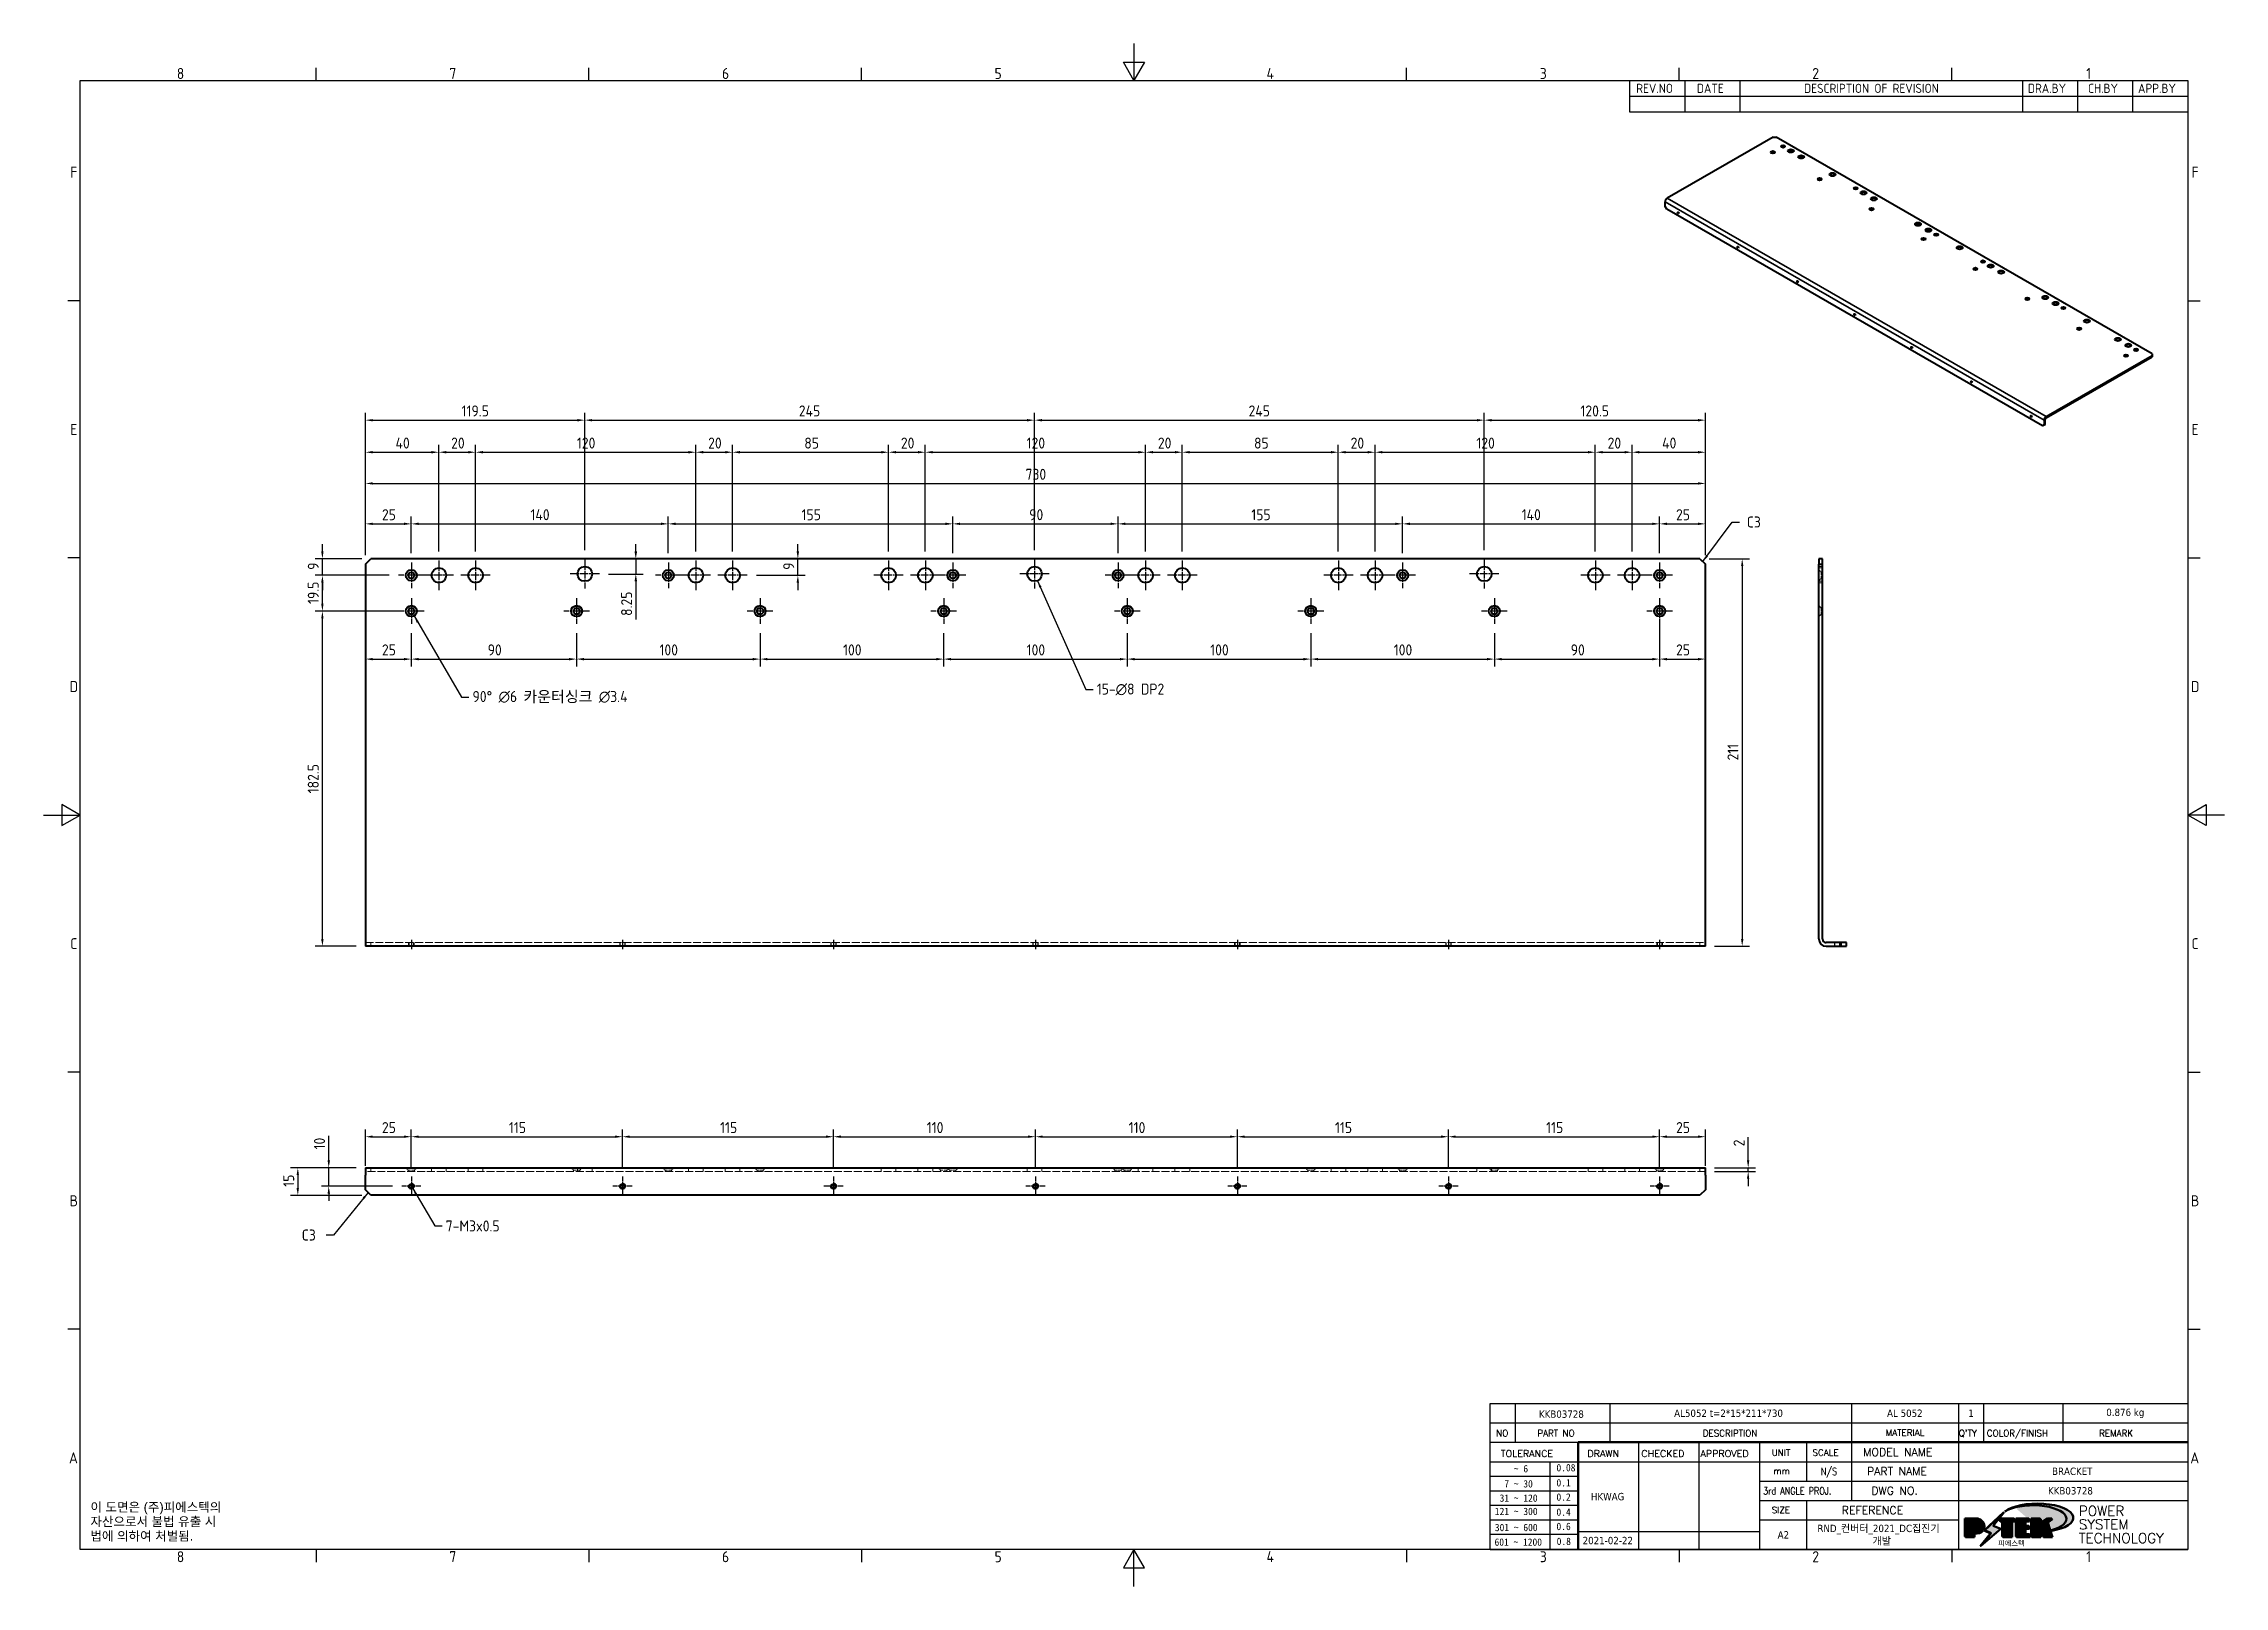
# Model space of a CAD drawing. Header units: millimetres. Extents: x 0 to 1188, y 0 to 840.
import ezdxf
from ezdxf.enums import TextEntityAlignment as Align

# ---------------------------------------------------------------- set-up
doc = ezdxf.new("R2010")
doc.units = ezdxf.units.MM
doc.header["$LTSCALE"] = 2
doc.linetypes.add('CHAIN', pattern=[0.3543, 0.2362, -0.0295, 0.0591, -0.0295])
doc.linetypes.add('DASHED', pattern=[0.2067, 0.1654, -0.0413])
doc.layers.get('0').update_dxf_attribs({"color": 3, "lineweight": 25})
for name, color, linetype, lineweight in [('가려진 것(ISO)', 2, 'DASHED', 18), ('가시적인 것(ISO)', 3, 'Continuous', 40), ('가시적인 좁은 것(ISO)', 3, 'Continuous', 35), ('경계(ISO)', 7, 'Continuous', 25), ('기호(ISO)', 5, 'Continuous', 25), ('제목(ISO)', 5, 'Continuous', 50), ('중심 표식(ISO)', 1, 'Continuous', 25), ('중심선(ISO)', 1, 'Continuous', 25), ('치수(ISO)', 2, 'Continuous', 25), ('해치(ISO)', 7, 'Continuous', 18)]:
    doc.layers.add(name, color=color, linetype=linetype, lineweight=lineweight)
doc.styles.add('HAN_291', font='')
doc.styles.add('HAN_370', font='', dxfattribs={"width": 2})
doc.styles.add('ISO ProportionalPSTEK', font='isocp.shx')
doc.styles.add('RC_284', font='ROMANC.shx')
doc.styles.add('RC_287', font='ROMANC.shx')
doc.styles.add('RC_292', font='ROMANC.shx')
doc.styles.add('ROMANT_294', font='romant.shx')
doc.styles.add('문자 텍스트_PSTEK_POSCO', font='isocp.shx')
doc.styles.add('치수 텍스트_PSTEK_POSCO', font='isocp.shx')
doc.styles.add('텍스트 스타일198', font='tahoma.ttf')
doc.styles.add('텍스트 스타일333', font='ROMANC.shx', dxfattribs={"width": 0.8})
doc.styles.get('HAN_291').set_extended_font_data('GulimChe')
doc.styles.get('HAN_370').set_extended_font_data('GulimChe')
doc.dimstyles.new('치수_PSTEK_POSCO', dxfattribs={"dimscale": 2, "dimtxt": 3, "dimasz": 2, "dimexe": 2, "dimexo": 2.5, "dimgap": 1, "dimtad": 1, "dimrnd": 1e-08, "dimdsep": 46, "dimtxsty": '치수 텍스트_PSTEK_POSCO', "dimcen": 0.09, "dimdle": 10, "dimclrd": 7, "dimclre": 7, "dimclrt": 2, "dimadec": 1, "dimazin": 2, "dimtfac": 1, "dimtmove": 0, "dimatfit": 3, "dimfxl": 0, "dimtolj": 1, "dimlwd": -1, "dimlwe": -1, "dimarcsym": 0})
doc.dimstyles.new('치수_PSTEK_POSCO$7', dxfattribs={"dimscale": 2, "dimtxt": 3, "dimasz": 2, "dimexe": 2, "dimexo": 2.5, "dimgap": 1, "dimtad": 1, "dimrnd": 1e-08, "dimdsep": 46, "dimtxsty": '치수 텍스트_PSTEK_POSCO', "dimcen": 0.09, "dimdle": 10, "dimclrd": 7, "dimclre": 7, "dimclrt": 2, "dimadec": 1, "dimazin": 2, "dimtfac": 1, "dimtmove": 0, "dimatfit": 3, "dimfxl": 0, "dimtolj": 1, "dimlwd": -1, "dimlwe": -1, "dimarcsym": 0})

msp = doc.modelspace()

# ---------------------------------------------------------------- texts
at = {"layer": '기호(ISO)', "color": 2, "char_height": 6, "attachment_point": 4, "style": '치수 텍스트_PSTEK_POSCO'}
for insert in [(927.82, 579.529), (140.621, 191.292)]:
    msp.add_mtext('{C3}', dxfattribs=dict(at, insert=insert))
at = {"layer": '기호(ISO)', "color": 2, "attachment_point": 4}
for s, insert, char_height, width, line_spacing_factor, style in [('{90° \\fAIGDT|b0|i0;\\H6.0000;n\\fisocp|b0|i0;\\H6.0000;6 카운터싱크 \\fAIGDT|b0|i0;\\H6.0000;n\\fisocp|b0|i0;\\H6.0000;3.4}', (233.644, 484.187), 6, 98.74739, 0.525, '치수 텍스트_PSTEK_POSCO'), ('{15-\\fAIGDT|b0|i0;\\H6.0000;n\\fisocp|b0|i0;\\H6.0000;8 DP2}', (573.715, 488.372), 6, 42.4939, 0.525, '치수 텍스트_PSTEK_POSCO'), ('{7-M3x0.5}', (219.064, 196.242), 6, 36.37445, 0.525, '치수 텍스트_PSTEK_POSCO'), ('{\\fArial|b0|i0;\\H5.0000;이 도면은 (주)피에스텍의\\P자산으로서 불법 유출 시 \\P법에 의하여 처벌됨.}', (25.51, 35.029), 5, 78.61221, 0.944221, '문자 텍스트_PSTEK_POSCO')]:
    msp.add_mtext(s, dxfattribs=dict(at, insert=insert, char_height=char_height, width=width, line_spacing_factor=line_spacing_factor, style=style))

# ---------------------------------------------------------------- blocks, each defined once
blk = doc.blocks.new('경계 Default Border')
at = {"layer": '경계(ISO)'}
for p, q in [((74.25, 410), (74.25, 413.4)), ((148.5, 410), (148.5, 413.4)), ((222.75, 410), (222.75, 413.4)), ((371.25, 410), (371.25, 413.4)), ((445.5, 410), (445.5, 413.4)), ((519.75, 410), (519.75, 413.4)), ((10, 350), (6.6, 350)), ((584, 350), (587.4, 350)), ((10, 280), (6.6, 280)), ((584, 280), (587.4, 280)), ((10, 140), (6.6, 140)), ((584, 140), (587.4, 140)), ((10, 70), (6.6, 70)), ((584, 70), (587.4, 70)), ((74.25, 10), (74.25, 6.6)), ((148.5, 10), (148.5, 6.6)), ((222.75, 10), (222.75, 6.6)), ((371.25, 10), (371.25, 6.6)), ((445.5, 10), (445.5, 6.6)), ((519.75, 10), (519.75, 6.6))]:
    blk.add_line(p, q, dxfattribs=at)
at = {"layer": '경계(ISO)', "flags": 128}
for points in [[(297, 420), (297, 410), (294.11, 415), (299.89, 415), (297, 410)], [(10, 10), (10, 410), (584, 410), (584, 10), (10, 10)], [(0, 210), (10, 210), (5, 212.89), (5, 207.11), (10, 210)], [(594, 210), (584, 210), (589, 212.89), (589, 207.11), (584, 210)], [(297, 0), (297, 10), (294.11, 5), (299.89, 5), (297, 10)]]:
    blk.add_lwpolyline(points, dxfattribs=at)
at = {"layer": '경계(ISO)', "color": 2, "char_height": 3, "attachment_point": 7, "style": '문자 텍스트_PSTEK_POSCO'}
for s, insert in [('8', (36.27, 410.37)), ('7', (110.52, 410.39)), ('6', (184.77, 410.37)), ('5', (259.02, 410.37)), ('4', (333.1, 410.4)), ('3', (407.54, 410.37)), ('2', (481.75, 410.37)), ('1', (556.36, 410.4)), ('F', (7.24, 383.5)), ('F', (585.04, 383.5)), ('E', (7.24, 313.47)), ('E', (585.04, 313.47)), ('D', (7.08, 243.47)), ('D', (584.88, 243.47)), ('C', (7.24, 173.47)), ('C', (585.04, 173.47)), ('B', (7.08, 103.47)), ('B', (584.88, 103.47)), ('A', (6.91, 33.49)), ('A', (584.71, 33.49)), ('8', (36.27, 6.57)), ('7', (110.52, 6.59)), ('6', (184.77, 6.57)), ('5', (259.02, 6.57)), ('4', (333.1, 6.6)), ('3', (407.54, 6.57)), ('2', (481.75, 6.57)), ('1', (556.36, 6.6))]:
    blk.add_mtext(s, dxfattribs=dict(at, insert=insert))
blk = doc.blocks.new('제목 블록 PSTEK')
h = blk.add_hatch(color=1)
edge = h.paths.add_edge_path(flags=0)
edge.add_line((314.22, 19.61), (314.22, 17))
edge.add_line((314.22, 17), (314.35, 17))
edge.add_arc((314.35, 17.65), 0.651, 270, 360)
edge.add_line((315, 17.65), (315, 18.96))
edge.add_arc((314.35, 18.96), 0.651, 0, 90)
edge.add_line((314.35, 19.61), (314.22, 19.61))
edge = h.paths.add_edge_path()
edge.add_arc((314.98, 18.29), 1.97, 270, 450)
edge.add_line((314.98, 20.26), (311.77, 20.26))
edge.add_line((311.77, 20.26), (311.77, 15.34))
edge.add_line((311.77, 15.34), (314.22, 15.34))
edge.add_line((314.22, 15.34), (314.22, 16.32))
edge.add_line((314.22, 16.32), (314.98, 16.32))
h = blk.add_hatch(color=252)
edge = h.paths.add_edge_path()
edge.add_arc((314.98, 18.29), 1.97, 270, 406.82787)
edge.add_arc((315.16, 18.14), 1.97, -90, 53.56098, ccw=False)
edge.add_line((315.16, 16.17), (314.4, 16.17))
edge.add_line((314.4, 16.17), (314.4, 15.19))
edge.add_line((314.4, 15.19), (311.94, 15.19))
edge.add_line((311.94, 15.19), (311.94, 15.34))
edge.add_line((311.94, 15.34), (314.22, 15.34))
edge.add_line((314.22, 15.34), (314.22, 16.32))
edge.add_line((314.22, 16.32), (314.98, 16.32))
h = blk.add_hatch(color=252)
edge = h.paths.add_edge_path()
edge.add_line((314.4, 19.46), (314.53, 19.46))
edge.add_arc((314.53, 18.81), 0.651, 60.41893, 90, ccw=False)
edge.add_arc((314.35, 18.96), 0.651, 39.96992, 90)
edge.add_line((314.35, 19.61), (314.22, 19.61))
edge.add_line((314.22, 19.61), (314.22, 17))
edge.add_line((314.22, 17), (314.35, 17))
edge.add_arc((314.35, 17.65), 0.651, 270, 274.69308)
edge.add_line((314.4, 17), (314.4, 19.46))
for color, points in [(252, [(317.22, 17.06), (322.03, 21.63), (322.28, 21.94), (317.05, 16.98), (318.75, 16.19), (316, 12.72), (316.34, 13), (318.92, 16.27)]), (5, [(321.62, 17.42), (319.53, 18.25), (322.45, 22.02), (317.22, 17.06), (318.92, 16.27), (316.17, 12.8)]), (1, [(324.48, 19.61), (325.24, 19.61), (325.24, 20.26), (321.23, 20.26), (321.23, 19.61), (321.98, 19.61), (321.98, 15.34), (324.48, 15.34)]), (252, [(321.98, 19.61), (321.4, 19.61), (321.4, 19.46), (321.98, 19.46)]), (252, [(324.66, 19.46), (325.42, 19.46), (325.42, 20.11), (325.24, 20.11), (325.24, 19.61), (324.48, 19.61), (324.48, 15.34), (322.16, 15.34), (322.16, 15.19), (324.66, 15.19)]), (1, [(329.23, 20.26), (325.66, 20.26), (325.66, 15.34), (329.36, 15.34), (329.36, 15.99), (328.11, 15.99), (328.11, 17.56), (329.23, 17.56), (329.23, 18.26), (328.11, 18.26), (328.11, 19.61), (329.23, 19.61)]), (252, [(328.29, 19.46), (329.41, 19.46), (329.41, 20.11), (329.23, 20.11), (329.23, 19.61), (328.11, 19.61), (328.11, 18.26), (328.29, 18.26)]), (252, [(328.29, 17.42), (329.41, 17.42), (329.41, 18.11), (329.23, 18.11), (329.23, 17.56), (328.11, 17.56), (328.11, 15.99), (328.29, 15.99)]), (1, [(332.33, 20.26), (329.86, 20.26), (329.86, 15.34), (332.33, 15.34), (332.33, 17.43), (333.07, 15.34), (335.49, 15.34), (334.25, 19.31), (335.44, 20.26), (334.31, 20.26), (332.33, 19)]), (252, [(332.51, 20.11), (332.33, 20.11), (332.33, 19), (332.51, 19.11)]), (252, [(335.62, 20.11), (335.25, 20.11), (334.25, 19.31), (335.49, 15.34), (333.2, 15.34), (333.25, 15.19), (335.66, 15.19), (334.43, 19.16)]), (252, [(329.54, 15.85), (329.36, 15.85), (329.36, 15.34), (325.83, 15.34), (325.83, 15.19), (329.54, 15.19)]), (252, [(332.51, 16.93), (332.33, 17.43), (332.33, 15.34), (330.04, 15.34), (330.04, 15.19), (332.51, 15.19)])]:
    blk.add_hatch(color=color).paths.add_polyline_path(points)
at = {"layer": '해치(ISO)', "true_color": 0x27d1fc}
h = blk.add_hatch(color=140, dxfattribs=at)
edge = h.paths.add_edge_path()
edge.add_ellipse((330.37, 20.16), major_axis=(9.1, 0), ratio=0.40699, start_angle=301.30985, end_angle=507.74369)
edge.add_ellipse((331.53, 20.46), major_axis=(-9.82, 0), ratio=0.39426, start_angle=111.51207, end_angle=334.47025, ccw=False)
edge.add_line((335.14, 16.86), (335.1, 16.99))
at = {"color": 180}
for p, q in [((182.48, 11.79), (182.48, 51.57)), ((182.48, 51.57), (372.48, 51.57)), ((189.27, 51.57), (189.27, 41.01)), ((215.22, 41.01), (215.22, 51.57)), ((280.88, 51.57), (280.88, 41.01)), ((310.09, 51.57), (310.09, 41.01)), ((316.9, 51.57), (316.9, 41.01)), ((338.46, 51.57), (338.46, 41.01)), ((372.48, 51.57), (372.48, 11.79)), ((182.48, 46.29), (372.48, 46.29)), ((182.48, 41.01), (206.45, 41.01)), ((182.48, 35.73), (206.45, 35.73)), ((198.86, 12.03), (198.86, 35.73)), ((206.45, 35.73), (372.48, 35.73)), ((222.94, 11.79), (222.94, 41.01)), ((239.43, 11.79), (239.43, 41.01)), ((255.92, 11.79), (255.92, 41.01)), ((268.69, 41.01), (268.69, 30.45)), ((280.88, 41.01), (280.88, 25.17)), ((310.09, 41.01), (310.09, 11.79)), ((182.48, 31.78), (206.45, 31.78)), ((255.92, 30.45), (372.48, 30.45)), ((182.48, 27.83), (206.45, 27.83)), ((182.48, 23.88), (206.45, 23.88)), ((255.92, 25.17), (372.48, 25.17)), ((268.69, 25.17), (268.69, 11.79)), ((182.48, 19.93), (206.45, 19.93)), ((255.92, 19.89), (310.09, 19.89)), ((182.48, 15.98), (206.45, 15.98)), ((206.45, 16.74), (255.92, 16.74)), ((182.48, 11.79), (372.48, 11.79))]:
    blk.add_line(p, q, dxfattribs=at)
at = {"color": 7, "lineweight": 50}
for p, q in [((206.45, 11.79), (206.45, 41.01)), ((206.45, 41.01), (372.48, 41.01))]:
    blk.add_line(p, q, dxfattribs=at)
at = {"color": 7}
for p, q in [((314.98, 20.26), (311.77, 20.26)), ((311.77, 20.26), (311.77, 15.34)), ((314.98, 20.26), (311.77, 20.26)), ((311.77, 20.26), (311.77, 15.34)), ((314.22, 17), (314.22, 19.61)), ((314.22, 19.61), (314.35, 19.61)), ((314.35, 19.61), (314.22, 19.61)), ((314.22, 19.61), (314.22, 17)), ((314.22, 17), (314.22, 19.61)), ((314.22, 19.61), (314.35, 19.61)), ((314.4, 19.46), (314.53, 19.46)), ((314.4, 17), (314.4, 19.46)), ((315, 18.96), (315, 17.65)), ((315, 18.96), (315, 17.65)), ((322.28, 21.94), (317.05, 16.98)), ((322.45, 22.02), (317.22, 17.06)), ((317.22, 17.06), (322.03, 21.63)), ((319.53, 18.25), (322.45, 22.02)), ((321.62, 17.42), (319.53, 18.25)), ((325.24, 20.26), (321.23, 20.26)), ((321.23, 20.26), (321.23, 19.61)), ((325.24, 20.26), (321.23, 20.26)), ((321.23, 20.26), (321.23, 19.61)), ((321.23, 19.61), (321.98, 19.61)), ((321.23, 19.61), (321.98, 19.61)), ((321.4, 19.61), (321.4, 19.46)), ((321.98, 19.61), (321.4, 19.61)), ((321.4, 19.46), (321.98, 19.46)), ((321.98, 19.61), (321.98, 15.34)), ((321.98, 19.46), (321.98, 19.61)), ((321.98, 19.61), (321.98, 15.34)), ((322.03, 21.63), (322.28, 21.94)), ((324.48, 19.61), (325.24, 19.61)), ((324.48, 15.34), (324.48, 19.61)), ((325.24, 19.61), (324.48, 19.61)), ((324.48, 19.61), (324.48, 15.34)), ((324.48, 19.61), (325.24, 19.61)), ((324.48, 15.34), (324.48, 19.61)), ((324.66, 19.46), (325.42, 19.46)), ((324.66, 15.19), (324.66, 19.46)), ((325.24, 19.61), (325.24, 20.26)), ((325.24, 19.61), (325.24, 20.26)), ((325.42, 20.11), (325.24, 20.11)), ((325.24, 20.11), (325.24, 19.61)), ((325.42, 19.46), (325.42, 20.11)), ((329.23, 20.26), (325.66, 20.26)), ((325.66, 20.26), (325.66, 15.34)), ((325.66, 20.26), (325.66, 15.34)), ((329.23, 20.26), (325.66, 20.26)), ((328.11, 18.26), (328.11, 19.61)), ((328.11, 19.61), (329.23, 19.61)), ((329.23, 19.61), (328.11, 19.61)), ((328.11, 19.61), (328.11, 18.26)), ((328.11, 18.26), (328.11, 19.61)), ((328.11, 19.61), (329.23, 19.61)), ((329.23, 18.26), (328.11, 18.26)), ((328.11, 18.26), (328.29, 18.26)), ((329.23, 18.26), (328.11, 18.26)), ((328.29, 18.26), (328.29, 19.46)), ((328.29, 19.46), (329.41, 19.46)), ((329.23, 19.61), (329.23, 20.26)), ((329.23, 19.61), (329.23, 20.26)), ((329.41, 20.11), (329.23, 20.11)), ((329.23, 20.11), (329.23, 19.61)), ((329.23, 17.56), (329.23, 18.26)), ((329.23, 17.56), (329.23, 18.26)), ((329.41, 18.11), (329.23, 18.11)), ((329.23, 18.11), (329.23, 17.56)), ((329.41, 19.46), (329.41, 20.11)), ((329.41, 17.42), (329.41, 18.11)), ((332.33, 20.26), (329.86, 20.26)), ((329.86, 20.26), (329.86, 15.34)), ((329.86, 20.26), (329.86, 15.34)), ((332.33, 20.26), (329.86, 20.26)), ((334.31, 20.26), (332.33, 19)), ((332.33, 19), (332.33, 20.26)), ((334.31, 20.26), (332.33, 19)), ((332.33, 19), (332.33, 20.26)), ((332.51, 20.11), (332.33, 20.11)), ((332.33, 20.11), (332.33, 19)), ((332.33, 19), (332.51, 19.11)), ((332.51, 19.11), (332.51, 20.11)), ((334.25, 19.31), (335.44, 20.26)), ((334.25, 19.31), (335.44, 20.26)), ((335.25, 20.11), (334.25, 19.31)), ((335.49, 15.34), (334.25, 19.31)), ((334.25, 19.31), (335.49, 15.34)), ((335.49, 15.34), (334.25, 19.31)), ((335.44, 20.26), (334.31, 20.26)), ((335.44, 20.26), (334.31, 20.26)), ((334.43, 19.16), (335.62, 20.11)), ((335.66, 15.19), (334.43, 19.16)), ((335.62, 20.11), (335.25, 20.11)), ((311.77, 15.34), (314.22, 15.34)), ((311.77, 15.34), (314.22, 15.34)), ((314.22, 15.34), (311.94, 15.34)), ((311.94, 15.34), (311.94, 15.19)), ((311.94, 15.19), (314.4, 15.19)), ((314.35, 17), (314.22, 17)), ((314.22, 17), (314.35, 17)), ((314.35, 17), (314.22, 17)), ((314.22, 16.32), (314.98, 16.32)), ((314.22, 15.34), (314.22, 16.32)), ((314.98, 16.32), (314.22, 16.32)), ((314.22, 16.32), (314.22, 15.34)), ((314.22, 16.32), (314.98, 16.32)), ((314.22, 15.34), (314.22, 16.32)), ((314.4, 16.17), (315.16, 16.17)), ((314.4, 15.19), (314.4, 16.17)), ((318.75, 16.19), (316, 12.72)), ((316, 12.72), (316.34, 13)), ((316.17, 12.8), (321.62, 17.42)), ((318.92, 16.27), (316.17, 12.8)), ((316.34, 13), (318.92, 16.27)), ((317.05, 16.98), (318.75, 16.19)), ((318.92, 16.27), (317.22, 17.06)), ((317.22, 17.06), (318.92, 16.27)), ((321.98, 15.34), (324.48, 15.34)), ((321.98, 15.34), (324.48, 15.34)), ((324.48, 15.34), (322.16, 15.34)), ((322.16, 15.34), (322.16, 15.19)), ((322.16, 15.19), (324.66, 15.19)), ((325.66, 15.34), (329.36, 15.34)), ((325.66, 15.34), (329.36, 15.34)), ((329.36, 15.34), (325.83, 15.34)), ((325.83, 15.34), (325.83, 15.19)), ((325.83, 15.19), (329.54, 15.19)), ((328.11, 17.56), (329.23, 17.56)), ((328.11, 15.99), (328.11, 17.56)), ((329.23, 17.56), (328.11, 17.56)), ((328.11, 17.56), (328.11, 15.99)), ((328.11, 17.56), (329.23, 17.56)), ((328.11, 15.99), (328.11, 17.56)), ((329.36, 15.99), (328.11, 15.99)), ((328.11, 15.99), (328.29, 15.99)), ((329.36, 15.99), (328.11, 15.99)), ((328.29, 15.99), (328.29, 17.42)), ((328.29, 17.42), (329.41, 17.42)), ((329.36, 15.34), (329.36, 15.99)), ((329.36, 15.34), (329.36, 15.99)), ((329.54, 15.85), (329.36, 15.85)), ((329.36, 15.85), (329.36, 15.34)), ((329.54, 15.19), (329.54, 15.85)), ((329.86, 15.34), (332.33, 15.34)), ((329.86, 15.34), (332.33, 15.34)), ((332.33, 15.34), (330.04, 15.34)), ((330.04, 15.34), (330.04, 15.19)), ((330.04, 15.19), (332.51, 15.19)), ((332.33, 17.43), (333.07, 15.34)), ((332.33, 15.34), (332.33, 17.43)), ((332.51, 16.93), (332.33, 17.43)), ((332.33, 17.43), (332.33, 15.34)), ((332.33, 17.43), (333.07, 15.34)), ((332.33, 15.34), (332.33, 17.43)), ((332.51, 15.19), (332.51, 16.93)), ((333.07, 15.34), (335.49, 15.34)), ((333.07, 15.34), (335.49, 15.34)), ((335.49, 15.34), (333.2, 15.34)), ((333.2, 15.34), (333.25, 15.19)), ((333.25, 15.19), (335.66, 15.19)), ((345.04, 17.5), (344.99, 17.69))]:
    blk.add_line(p, q, dxfattribs=at)
at = {"color": 1}
for p, q in [((314.98, 20.26), (311.77, 20.26)), ((311.77, 20.26), (311.77, 15.34)), ((314.22, 17), (314.22, 19.61)), ((314.22, 19.61), (314.35, 19.61)), ((315, 18.96), (315, 17.65)), ((325.24, 20.26), (321.23, 20.26)), ((321.23, 20.26), (321.23, 19.61)), ((321.23, 19.61), (321.98, 19.61)), ((321.98, 19.61), (321.98, 15.34)), ((324.48, 19.61), (325.24, 19.61)), ((324.48, 15.34), (324.48, 19.61)), ((325.24, 19.61), (325.24, 20.26)), ((329.23, 20.26), (325.66, 20.26)), ((325.66, 20.26), (325.66, 15.34)), ((328.11, 18.26), (328.11, 19.61)), ((328.11, 19.61), (329.23, 19.61)), ((329.23, 18.26), (328.11, 18.26)), ((329.23, 19.61), (329.23, 20.26)), ((329.23, 17.56), (329.23, 18.26)), ((332.33, 20.26), (329.86, 20.26)), ((329.86, 20.26), (329.86, 15.34)), ((334.31, 20.26), (332.33, 19)), ((332.33, 19), (332.33, 20.26)), ((334.25, 19.31), (335.44, 20.26)), ((335.49, 15.34), (334.25, 19.31)), ((335.44, 20.26), (334.31, 20.26)), ((311.77, 15.34), (314.22, 15.34)), ((314.35, 17), (314.22, 17)), ((314.22, 16.32), (314.98, 16.32)), ((314.22, 15.34), (314.22, 16.32)), ((321.98, 15.34), (324.48, 15.34)), ((325.66, 15.34), (329.36, 15.34)), ((328.11, 17.56), (329.23, 17.56)), ((328.11, 15.99), (328.11, 17.56)), ((329.36, 15.99), (328.11, 15.99)), ((329.36, 15.34), (329.36, 15.99)), ((329.86, 15.34), (332.33, 15.34)), ((332.33, 17.43), (333.07, 15.34)), ((332.33, 15.34), (332.33, 17.43)), ((333.07, 15.34), (335.49, 15.34))]:
    blk.add_line(p, q, dxfattribs=at)
at = {"color": 5}
for p, q in [((322.45, 22.02), (317.22, 17.06)), ((319.53, 18.25), (322.45, 22.02)), ((321.62, 17.42), (319.53, 18.25)), ((316.17, 12.8), (321.62, 17.42)), ((318.92, 16.27), (316.17, 12.8)), ((317.22, 17.06), (318.92, 16.27))]:
    blk.add_line(p, q, dxfattribs=at)
at = {"color": 7}
for centre, radius, start, end in [((314.35, 18.96), 0.651, 0, 90), ((314.35, 18.96), 0.651, 39.96992, 90), ((314.35, 18.96), 0.651, 0, 90), ((314.53, 18.81), 0.651, 60.41893, 90), ((314.98, 18.29), 1.97, 270, 90), ((314.98, 18.29), 1.97, 270, 90), ((314.98, 18.29), 1.97, 270, 46.82787), ((315.16, 18.14), 1.97, 270, 53.56098), ((314.35, 17.65), 0.651, 270, 0), ((314.35, 17.65), 0.651, 270, 0), ((314.35, 17.65), 0.651, 270, 274.69308)]:
    blk.add_arc(centre, radius, start, end, dxfattribs=at)
at = {"color": 1}
for centre, radius, start, end in [((314.35, 18.96), 0.651, 0, 90), ((314.98, 18.29), 1.97, 270, 90), ((314.35, 17.65), 0.651, 270, 0)]:
    blk.add_arc(centre, radius, start, end, dxfattribs=at)
at = {"layer": '제목(ISO)', "lineweight": 18}
blk.add_line((182.48, 35.73), (182.48, 11.79), dxfattribs=at)
at = {"layer": '제목(ISO)'}
for p, q in [((314.98, 20.26), (311.77, 20.26)), ((311.77, 20.26), (311.77, 15.34)), ((314.22, 17), (314.22, 19.61)), ((314.22, 19.61), (314.35, 19.61)), ((314.35, 19.61), (314.22, 19.61)), ((314.22, 19.61), (314.22, 17)), ((314.4, 19.46), (314.53, 19.46)), ((314.4, 17), (314.4, 19.46)), ((315, 18.96), (315, 17.65)), ((322.28, 21.94), (317.05, 16.98)), ((322.45, 22.02), (317.22, 17.06)), ((317.22, 17.06), (322.03, 21.63)), ((319.53, 18.25), (322.45, 22.02)), ((321.62, 17.42), (319.53, 18.25)), ((325.24, 20.26), (321.23, 20.26)), ((321.23, 20.26), (321.23, 19.61)), ((321.23, 19.61), (321.98, 19.61)), ((321.98, 19.61), (321.4, 19.61)), ((321.4, 19.61), (321.4, 19.46)), ((321.4, 19.46), (321.98, 19.46)), ((321.98, 19.61), (321.98, 15.34)), ((321.98, 19.46), (321.98, 19.61)), ((322.03, 21.63), (322.28, 21.94)), ((324.48, 19.61), (325.24, 19.61)), ((324.48, 15.34), (324.48, 19.61)), ((325.24, 19.61), (324.48, 19.61)), ((324.48, 19.61), (324.48, 15.34)), ((324.66, 19.46), (325.42, 19.46)), ((324.66, 15.19), (324.66, 19.46)), ((325.24, 19.61), (325.24, 20.26)), ((325.42, 20.11), (325.24, 20.11)), ((325.24, 20.11), (325.24, 19.61)), ((325.42, 19.46), (325.42, 20.11)), ((329.23, 20.26), (325.66, 20.26)), ((325.66, 20.26), (325.66, 15.34)), ((328.11, 18.26), (328.11, 19.61)), ((328.11, 19.61), (329.23, 19.61)), ((329.23, 19.61), (328.11, 19.61)), ((328.11, 19.61), (328.11, 18.26)), ((329.23, 18.26), (328.11, 18.26)), ((328.11, 18.26), (328.29, 18.26)), ((328.29, 19.46), (329.41, 19.46)), ((328.29, 18.26), (328.29, 19.46)), ((329.23, 19.61), (329.23, 20.26)), ((329.41, 20.11), (329.23, 20.11)), ((329.23, 20.11), (329.23, 19.61)), ((329.23, 17.56), (329.23, 18.26)), ((329.41, 18.11), (329.23, 18.11)), ((329.23, 18.11), (329.23, 17.56)), ((329.41, 19.46), (329.41, 20.11)), ((329.41, 17.42), (329.41, 18.11)), ((332.33, 20.26), (329.86, 20.26)), ((329.86, 20.26), (329.86, 15.34)), ((334.31, 20.26), (332.33, 19)), ((332.33, 19), (332.33, 20.26)), ((332.51, 20.11), (332.33, 20.11)), ((332.33, 20.11), (332.33, 19)), ((332.33, 19), (332.51, 19.11)), ((332.51, 19.11), (332.51, 20.11)), ((334.25, 19.31), (335.44, 20.26)), ((335.25, 20.11), (334.25, 19.31)), ((335.49, 15.34), (334.25, 19.31)), ((334.25, 19.31), (335.49, 15.34)), ((335.44, 20.26), (334.31, 20.26)), ((334.43, 19.16), (335.62, 20.11)), ((335.66, 15.19), (334.43, 19.16)), ((335.62, 20.11), (335.25, 20.11)), ((311.77, 15.34), (314.22, 15.34)), ((314.22, 15.34), (311.94, 15.34)), ((311.94, 15.34), (311.94, 15.19)), ((311.94, 15.19), (314.4, 15.19)), ((314.35, 17), (314.22, 17)), ((314.22, 17), (314.35, 17)), ((314.22, 15.34), (314.22, 16.32)), ((314.22, 16.32), (314.98, 16.32)), ((314.98, 16.32), (314.22, 16.32)), ((314.22, 16.32), (314.22, 15.34)), ((314.4, 15.19), (314.4, 16.17)), ((314.4, 16.17), (315.16, 16.17)), ((318.75, 16.19), (316, 12.72)), ((316, 12.72), (316.34, 13)), ((316.17, 12.8), (321.62, 17.42)), ((318.92, 16.27), (316.17, 12.8)), ((316.34, 13), (318.92, 16.27)), ((317.05, 16.98), (318.75, 16.19)), ((317.22, 17.06), (318.92, 16.27)), ((318.92, 16.27), (317.22, 17.06)), ((321.98, 15.34), (324.48, 15.34)), ((324.48, 15.34), (322.16, 15.34)), ((322.16, 15.34), (322.16, 15.19)), ((322.16, 15.19), (324.66, 15.19)), ((325.66, 15.34), (329.36, 15.34)), ((329.36, 15.34), (325.83, 15.34)), ((325.83, 15.34), (325.83, 15.19)), ((325.83, 15.19), (329.54, 15.19)), ((328.11, 15.99), (328.11, 17.56)), ((328.11, 17.56), (329.23, 17.56)), ((329.23, 17.56), (328.11, 17.56)), ((328.11, 17.56), (328.11, 15.99)), ((329.36, 15.99), (328.11, 15.99)), ((328.11, 15.99), (328.29, 15.99)), ((328.29, 17.42), (329.41, 17.42)), ((328.29, 15.99), (328.29, 17.42)), ((329.36, 15.34), (329.36, 15.99)), ((329.54, 15.85), (329.36, 15.85)), ((329.36, 15.85), (329.36, 15.34)), ((329.54, 15.19), (329.54, 15.85)), ((329.86, 15.34), (332.33, 15.34)), ((332.33, 15.34), (330.04, 15.34)), ((330.04, 15.34), (330.04, 15.19)), ((330.04, 15.19), (332.51, 15.19)), ((332.33, 15.34), (332.33, 17.43)), ((332.33, 17.43), (333.07, 15.34)), ((332.51, 16.93), (332.33, 17.43)), ((332.33, 17.43), (332.33, 15.34)), ((332.51, 15.19), (332.51, 16.93)), ((333.07, 15.34), (335.49, 15.34)), ((335.49, 15.34), (333.2, 15.34)), ((333.2, 15.34), (333.25, 15.19)), ((333.25, 15.19), (335.66, 15.19))]:
    blk.add_line(p, q, dxfattribs=at)
at = {"layer": '제목(ISO)', "color": 4}
blk.add_line((335.14, 16.86), (335.1, 16.99), dxfattribs=at)
at = {"layer": '제목(ISO)'}
for centre, radius, start, end in [((314.35, 18.96), 0.651, 0, 90), ((314.35, 18.96), 0.651, 39.96992, 90), ((314.53, 18.81), 0.651, 60.41893, 90), ((314.98, 18.29), 1.97, 46.82787, 90), ((314.98, 18.29), 1.97, 270, 46.82787), ((314.98, 18.29), 1.97, 270, 46.82787), ((315.16, 18.14), 1.97, 270, 53.56098), ((314.35, 17.65), 0.651, 270, 0), ((314.35, 17.65), 0.651, 270, 274.69308)]:
    blk.add_arc(centre, radius, start, end, dxfattribs=at)
at = {"layer": '제목(ISO)', "color": 4}
for centre, major_axis, ratio, start_param, end_param in [((331.53, 20.46), (9.82, 0), 0.39426, 5.087845, 8.9792), ((330.37, 20.16), (9.1, 0), 0.40699, 5.258849, 8.861799)]:
    blk.add_ellipse(centre, major_axis=major_axis, ratio=ratio, start_param=start_param, end_param=end_param, dxfattribs=at)
at = {"color": 2}
for s, height, style, p in [('NO', 1.742, 'RC_284', (184.14, 42.62)), ('PART NO', 1.742, 'RC_284', (195.34, 42.62)), ('DESCRIPTION', 1.7424, 'RC_284', (240.4, 42.62)), ("Q'TY", 1.742, 'RC_284', (310.14, 42.62)), ('COLOR/FINISH', 1.7424, 'RC_284', (317.77, 42.62)), ('REMARK', 1.742, 'RC_284', (348.35, 42.62)), (' TOLERANCE', 1.9, 'RC_287', (184.09, 37.01)), ('DRAWN', 1.9, 'RC_287', (208.98, 37.01)), ('CHECKED', 1.9, 'RC_287', (223.69, 37.01)), ('APPROVED', 1.9, 'RC_287', (239.78, 37.01)), ('UNIT', 1.742, 'RC_284', (259.17, 37.34)), ('SCALE', 1.742, 'RC_284', (270.29, 37.34)), ('MODEL NAME', 2.178, 'RC_292', (284.1, 37.25)), ('  7 ~ 30', 2, 'HAN_291', (183.77, 28.71)), ('    ~ 6', 2, 'HAN_291', (183.77, 32.82)), ('0.08', 2, 'HAN_291', (200.55, 33.1)), ('0.1', 2, 'HAN_291', (200.55, 28.99)), ('mm', 1.742, 'RC_284', (259.65, 32.35)), ('PART NAME', 2.178, 'RC_292', (285.14, 32.03)), (' 31 ~ 120', 2, 'HAN_291', (183.77, 24.83)), ('0.2', 2, 'HAN_291', (200.55, 25.11)), (' DWG NO.', 2.178, 'RC_292', (284.81, 26.75)), ('301 ~ 600', 2, 'HAN_291', (183.77, 16.83)), ('121 ~ 300', 2, 'HAN_291', (183.77, 21.21)), ('0.4', 2, 'HAN_291', (200.55, 21)), ('0.6', 2, 'HAN_291', (200.55, 17.12)), ('SIZE', 1.742, 'RC_284', (259.17, 21.69)), ('REFERENCE', 2.178, 'RC_292', (278.27, 21.43)), ('601 ~ 1200', 2, 'HAN_291', (183.68, 12.85)), ('0.8', 2, 'HAN_291', (200.61, 13.06))]:
    blk.add_text(s, height=height, dxfattribs=dict(at, style=style)).set_placement(p)
at = {"color": 2, "style": 'RC_284'}
blk.add_text('MATERIAL', height=1.742, dxfattribs=at).set_placement((295.48, 43.65), align=Align.MIDDLE_CENTER)
at = {"color": 7, "style": '텍스트 스타일333', "width": 0.8}
blk.add_text('N/S', height=2, dxfattribs=at).set_placement((274.78, 33.09), align=Align.MIDDLE_CENTER)
at = {"color": 2, "style": '텍스트 스타일333', "width": 0.8}
blk.add_text('3rd ANGLE PROJ.', height=2, dxfattribs=at).set_placement((256.84, 26.76))
at = {"color": 7, "style": 'ROMANT_294'}
for s, p in [('POWER', (342.83, 20.97)), ('SYSTEM', (342.83, 17.33)), ('TECHNOLOGY', (342.83, 13.57))]:
    blk.add_text(s, height=2.7, dxfattribs=at).set_placement(p)
at = {"color": 7, "insert": (320.85, 14.21), "char_height": 1.4, "attachment_point": 1, "line_spacing_factor": 0.332, "style": 'HAN_370'}
blk.add_mtext('\\fHY견고딕|b0|i0;\\H1.4000;피에스텍', dxfattribs=at)
at = {"layer": '제목(ISO)', "color": 7, "style": '텍스트 스타일198'}
for tag, p in [('부품_번호_001', (195.78, 47.68)), ('설명_001', (232.6, 47.92)), ('재질_001', (290.6, 47.93)), ("3._Q'TY_001", (312.71, 47.92)), ('질량\\P3;_001', (350.3, 48.16)), ('제목_001', (335.53, 32.12)), ('설계자_001', (209.94, 25.23)), ('부품_번호_001', (334.44, 26.81)), ('프로젝트_001', (271.63, 16.57)), ('작성_날짜_001', (207.68, 13.27)), ('시트_크기_001', (260.79, 14.82)), ('프로젝트_002', (286.64, 13.15))]:
    blk.add_attdef(tag, p, '', height=2, dxfattribs=at)
for tag, p in [('4._COLOR', (327.68, 48.93)), ('1._MODEL_NAME', (341.23, 38.37)), ('점검자', (231.18, 26.23)), ('엔지니어링_승인자', (247.67, 26.23)), ('점검_날짜', (231.18, 14.27)), ('엔지니어링_승인_날짜', (247.67, 14.27))]:
    blk.add_attdef(tag, text='', height=2, dxfattribs=at).set_placement(p, align=Align.MIDDLE_CENTER)
blk = doc.blocks.new('리비전 내역')
at = {"layer": '기호(ISO)'}
for p, q in [((432, 410), (584, 410)), ((432, 410), (432, 405.72)), ((447, 410), (447, 405.72)), ((462, 410), (462, 405.72)), ((539, 410), (539, 405.72)), ((554, 410), (554, 405.72)), ((569, 410), (569, 405.72)), ((584, 410), (584, 405.72)), ((432, 405.72), (584, 405.72)), ((432, 405.72), (432, 401.44)), ((447, 405.72), (447, 401.44)), ((462, 405.72), (462, 401.44)), ((539, 405.72), (539, 401.44)), ((554, 405.72), (554, 401.44)), ((569, 405.72), (569, 401.44)), ((584, 405.72), (584, 401.44)), ((432, 401.44), (584, 401.44))]:
    blk.add_line(p, q, dxfattribs=at)
at = {"layer": '기호(ISO)', "color": 2, "char_height": 2.5, "attachment_point": 7, "style": 'ISO ProportionalPSTEK'}
for s, insert in [('REV.NO', (433.79, 406.58)), ('DATE', (450.31, 406.58)), ('DESCRIPTION OF REVISION', (479.51, 406.58)), ('DRA.BY', (540.48, 406.58)), ('CH.BY', (556.86, 406.58)), ('APP.BY', (570.48, 406.58))]:
    blk.add_mtext(s, dxfattribs=dict(at, insert=insert))
blk = doc.blocks.new('*D22')
at = {"layer": 'Defpoints', "color": 0, "transparency": 16777216}
for p in [(151.9, 531), (200.3, 531), (175.3, 348.5)]:
    blk.add_point(p, dxfattribs=at)
at = {"layer": '치수(ISO)', "color": 7, "transparency": 16777216}
for p, q in [((195.3, 531), (147.9, 531)), ((151.9, 352.5), (151.9, 527)), ((170.3, 348.5), (147.9, 348.5))]:
    blk.add_line(p, q, dxfattribs=at)
for points in [[(151.2, 527), (152.5, 527), (151.9, 531)], [(151.2, 352.5), (152.5, 352.5), (151.9, 348.5)]]:
    blk.add_solid(points, dxfattribs=at)
at = {"layer": '치수(ISO)', "color": 2, "transparency": 16777216, "insert": (146.9, 431.8), "char_height": 6, "attachment_point": 4, "rotation": 90, "style": '치수 텍스트_PSTEK_POSCO'}
blk.add_mtext('\\A1;182.5', dxfattribs=at)
blk = doc.blocks.new('*D23')
at = {"layer": 'Defpoints', "color": 0, "transparency": 16777216}
for p in [(151.9, 550.5), (193.3, 550.5), (200.3, 531)]:
    blk.add_point(p, dxfattribs=at)
at = {"layer": '치수(ISO)', "color": 7, "transparency": 16777216}
for p, q in [((188.3, 550.5), (147.9, 550.5)), ((151.9, 535), (151.9, 546.5)), ((195.3, 531), (147.9, 531))]:
    blk.add_line(p, q, dxfattribs=at)
for points in [[(151.2, 546.5), (152.5, 546.5), (151.9, 550.5)], [(151.2, 535), (152.5, 535), (151.9, 531)]]:
    blk.add_solid(points, dxfattribs=at)
at = {"layer": '치수(ISO)', "color": 2, "transparency": 16777216, "insert": (146.9, 534.9), "char_height": 6, "attachment_point": 4, "rotation": 90, "style": '치수 텍스트_PSTEK_POSCO'}
blk.add_mtext('\\A1;19.5', dxfattribs=at)
blk = doc.blocks.new('*D24')
at = {"layer": 'Defpoints', "color": 0, "transparency": 16777216}
for p in [(151.9, 559.5), (178.3, 559.5), (193.3, 550.5)]:
    blk.add_point(p, dxfattribs=at)
at = {"layer": '치수(ISO)', "color": 7, "transparency": 16777216}
for p, q in [((173.3, 559.5), (147.9, 559.5)), ((151.9, 563.5), (151.9, 567.5)), ((151.9, 550.5), (151.9, 559.5)), ((188.3, 550.5), (147.9, 550.5)), ((151.9, 546.5), (151.9, 542.5))]:
    blk.add_line(p, q, dxfattribs=at)
for points in [[(151.2, 563.5), (152.5, 563.5), (151.9, 559.5)], [(151.2, 546.5), (152.5, 546.5), (151.9, 550.5)]]:
    blk.add_solid(points, dxfattribs=at)
at = {"layer": '치수(ISO)', "color": 2, "transparency": 16777216, "insert": (146.9, 553.5), "char_height": 6, "attachment_point": 4, "rotation": 90, "style": '치수 텍스트_PSTEK_POSCO'}
blk.add_mtext('\\A1;9', dxfattribs=at)
blk = doc.blocks.new('*D25')
at = {"layer": 'Defpoints', "color": 0, "transparency": 16777216}
for p in [(200.3, 578.5), (175.3, 556.5), (200.3, 557.5)]:
    blk.add_point(p, dxfattribs=at)
at = {"layer": '치수(ISO)', "color": 7, "transparency": 16777216}
for p, q in [((175.3, 561.5), (175.3, 582.5)), ((200.3, 562.5), (200.3, 582.5)), ((179.3, 578.5), (196.3, 578.5))]:
    blk.add_line(p, q, dxfattribs=at)
for points in [[(179.3, 579.2), (179.3, 577.9), (175.3, 578.5)], [(196.3, 579.2), (196.3, 577.9), (200.3, 578.5)]]:
    blk.add_solid(points, dxfattribs=at)
at = {"layer": '치수(ISO)', "color": 2, "transparency": 16777216, "insert": (184.3, 583.5), "char_height": 6, "attachment_point": 4, "style": '치수 텍스트_PSTEK_POSCO'}
blk.add_mtext('\\A1;25', dxfattribs=at)
blk = doc.blocks.new('*D26')
at = {"layer": 'Defpoints', "color": 0, "transparency": 16777216}
for p in [(340.3, 578.5), (200.3, 557.5), (340.3, 557.5)]:
    blk.add_point(p, dxfattribs=at)
at = {"layer": '치수(ISO)', "color": 7, "transparency": 16777216}
for p, q in [((200.3, 562.5), (200.3, 582.5)), ((340.3, 562.5), (340.3, 582.5)), ((204.3, 578.5), (336.3, 578.5))]:
    blk.add_line(p, q, dxfattribs=at)
for points in [[(204.3, 579.2), (204.3, 577.9), (200.3, 578.5)], [(336.3, 579.2), (336.3, 577.9), (340.3, 578.5)]]:
    blk.add_solid(points, dxfattribs=at)
at = {"layer": '치수(ISO)', "color": 2, "transparency": 16777216, "insert": (265.2, 583.5), "char_height": 6, "attachment_point": 4, "style": '치수 텍스트_PSTEK_POSCO'}
blk.add_mtext('\\A1;140', dxfattribs=at)
blk = doc.blocks.new('*D27')
at = {"layer": 'Defpoints', "color": 0, "transparency": 16777216}
for p in [(495.3, 578.5), (340.3, 557.5), (495.3, 557.5)]:
    blk.add_point(p, dxfattribs=at)
at = {"layer": '치수(ISO)', "color": 7, "transparency": 16777216}
for p, q in [((340.3, 562.5), (340.3, 582.5)), ((495.3, 562.5), (495.3, 582.5)), ((344.3, 578.5), (491.3, 578.5))]:
    blk.add_line(p, q, dxfattribs=at)
for points in [[(344.3, 579.2), (344.3, 577.9), (340.3, 578.5)], [(491.3, 579.2), (491.3, 577.9), (495.3, 578.5)]]:
    blk.add_solid(points, dxfattribs=at)
at = {"layer": '치수(ISO)', "color": 2, "transparency": 16777216, "insert": (412.9, 583.5), "char_height": 6, "attachment_point": 4, "style": '치수 텍스트_PSTEK_POSCO'}
blk.add_mtext('\\A1;155', dxfattribs=at)
blk = doc.blocks.new('*D28')
at = {"layer": 'Defpoints', "color": 0, "transparency": 16777216}
for p in [(585.3, 578.5), (495.3, 557.5), (585.3, 557.5)]:
    blk.add_point(p, dxfattribs=at)
at = {"layer": '치수(ISO)', "color": 7, "transparency": 16777216}
for p, q in [((495.3, 562.5), (495.3, 582.5)), ((585.3, 562.5), (585.3, 582.5)), ((499.3, 578.5), (581.3, 578.5))]:
    blk.add_line(p, q, dxfattribs=at)
for points in [[(499.3, 579.2), (499.3, 577.9), (495.3, 578.5)], [(581.3, 579.2), (581.3, 577.9), (585.3, 578.5)]]:
    blk.add_solid(points, dxfattribs=at)
at = {"layer": '치수(ISO)', "color": 2, "transparency": 16777216, "insert": (536.9, 583.5), "char_height": 6, "attachment_point": 4, "style": '치수 텍스트_PSTEK_POSCO'}
blk.add_mtext('\\A1;90', dxfattribs=at)
blk = doc.blocks.new('*D29')
at = {"layer": 'Defpoints', "color": 0, "transparency": 16777216}
for p in [(740.3, 578.5), (585.3, 557.5), (740.3, 557.5)]:
    blk.add_point(p, dxfattribs=at)
at = {"layer": '치수(ISO)', "color": 7, "transparency": 16777216}
for p, q in [((585.3, 562.5), (585.3, 582.5)), ((740.3, 562.5), (740.3, 582.5)), ((589.3, 578.5), (736.3, 578.5))]:
    blk.add_line(p, q, dxfattribs=at)
for points in [[(589.3, 579.2), (589.3, 577.9), (585.3, 578.5)], [(736.3, 579.2), (736.3, 577.9), (740.3, 578.5)]]:
    blk.add_solid(points, dxfattribs=at)
at = {"layer": '치수(ISO)', "color": 2, "transparency": 16777216, "insert": (657.9, 583.5), "char_height": 6, "attachment_point": 4, "style": '치수 텍스트_PSTEK_POSCO'}
blk.add_mtext('\\A1;155', dxfattribs=at)
blk = doc.blocks.new('*D30')
at = {"layer": 'Defpoints', "color": 0, "transparency": 16777216}
for p in [(880.3, 578.5), (740.3, 557.5), (880.3, 557.5)]:
    blk.add_point(p, dxfattribs=at)
at = {"layer": '치수(ISO)', "color": 7, "transparency": 16777216}
for p, q in [((740.3, 562.5), (740.3, 582.5)), ((880.3, 562.5), (880.3, 582.5)), ((744.3, 578.5), (876.3, 578.5))]:
    blk.add_line(p, q, dxfattribs=at)
for points in [[(744.3, 579.2), (744.3, 577.9), (740.3, 578.5)], [(876.3, 579.2), (876.3, 577.9), (880.3, 578.5)]]:
    blk.add_solid(points, dxfattribs=at)
at = {"layer": '치수(ISO)', "color": 2, "transparency": 16777216, "insert": (805.2, 583.5), "char_height": 6, "attachment_point": 4, "style": '치수 텍스트_PSTEK_POSCO'}
blk.add_mtext('\\A1;140', dxfattribs=at)
blk = doc.blocks.new('*D31')
at = {"layer": 'Defpoints', "color": 0, "transparency": 16777216}
for p in [(905.3, 578.5), (880.3, 557.5), (905.3, 556.5)]:
    blk.add_point(p, dxfattribs=at)
at = {"layer": '치수(ISO)', "color": 7, "transparency": 16777216}
for p, q in [((880.3, 562.5), (880.3, 582.5)), ((905.3, 561.5), (905.3, 582.5)), ((884.3, 578.5), (901.3, 578.5))]:
    blk.add_line(p, q, dxfattribs=at)
for points in [[(884.3, 579.2), (884.3, 577.9), (880.3, 578.5)], [(901.3, 579.2), (901.3, 577.9), (905.3, 578.5)]]:
    blk.add_solid(points, dxfattribs=at)
at = {"layer": '치수(ISO)', "color": 2, "transparency": 16777216, "insert": (889.3, 583.5), "char_height": 6, "attachment_point": 4, "style": '치수 텍스트_PSTEK_POSCO'}
blk.add_mtext('\\A1;25', dxfattribs=at)
blk = doc.blocks.new('*D32')
at = {"layer": 'Defpoints', "color": 0, "transparency": 16777216}
for p in [(175.3, 556.5), (200.3, 524), (200.3, 504.9)]:
    blk.add_point(p, dxfattribs=at)
at = {"layer": '치수(ISO)', "color": 7, "transparency": 16777216}
for p, q in [((200.3, 519), (200.3, 500.9)), ((179.3, 504.9), (196.3, 504.9))]:
    blk.add_line(p, q, dxfattribs=at)
for points in [[(179.3, 505.5), (179.3, 504.2), (175.3, 504.9)], [(196.3, 505.5), (196.3, 504.2), (200.3, 504.9)]]:
    blk.add_solid(points, dxfattribs=at)
at = {"layer": '치수(ISO)', "color": 2, "transparency": 16777216, "insert": (184.3, 509.9), "char_height": 6, "attachment_point": 4, "style": '치수 텍스트_PSTEK_POSCO'}
blk.add_mtext('\\A1;25', dxfattribs=at)
blk = doc.blocks.new('*D33')
at = {"layer": 'Defpoints', "color": 0, "transparency": 16777216}
for p in [(200.3, 524), (290.3, 524), (290.3, 504.9)]:
    blk.add_point(p, dxfattribs=at)
at = {"layer": '치수(ISO)', "color": 7, "transparency": 16777216}
for p, q in [((200.3, 519), (200.3, 500.9)), ((290.3, 519), (290.3, 500.9)), ((204.3, 504.9), (286.3, 504.9))]:
    blk.add_line(p, q, dxfattribs=at)
for points in [[(204.3, 505.5), (204.3, 504.2), (200.3, 504.9)], [(286.3, 505.5), (286.3, 504.2), (290.3, 504.9)]]:
    blk.add_solid(points, dxfattribs=at)
at = {"layer": '치수(ISO)', "color": 2, "transparency": 16777216, "insert": (241.9, 509.9), "char_height": 6, "attachment_point": 4, "style": '치수 텍스트_PSTEK_POSCO'}
blk.add_mtext('\\A1;90', dxfattribs=at)
blk = doc.blocks.new('*D34')
at = {"layer": 'Defpoints', "color": 0, "transparency": 16777216}
for p in [(290.3, 524), (390.3, 524), (390.3, 504.9)]:
    blk.add_point(p, dxfattribs=at)
at = {"layer": '치수(ISO)', "color": 7, "transparency": 16777216}
for p, q in [((290.3, 519), (290.3, 500.9)), ((390.3, 519), (390.3, 500.9)), ((294.3, 504.9), (386.3, 504.9))]:
    blk.add_line(p, q, dxfattribs=at)
for points in [[(294.3, 505.5), (294.3, 504.2), (290.3, 504.9)], [(386.3, 505.5), (386.3, 504.2), (390.3, 504.9)]]:
    blk.add_solid(points, dxfattribs=at)
at = {"layer": '치수(ISO)', "color": 2, "transparency": 16777216, "insert": (335.5, 509.9), "char_height": 6, "attachment_point": 4, "style": '치수 텍스트_PSTEK_POSCO'}
blk.add_mtext('\\A1;100', dxfattribs=at)
blk = doc.blocks.new('*D35')
at = {"layer": 'Defpoints', "color": 0, "transparency": 16777216}
for p in [(390.3, 524), (490.3, 524), (490.3, 504.9)]:
    blk.add_point(p, dxfattribs=at)
at = {"layer": '치수(ISO)', "color": 7, "transparency": 16777216}
for p, q in [((390.3, 519), (390.3, 500.9)), ((490.3, 519), (490.3, 500.9)), ((394.3, 504.9), (486.3, 504.9))]:
    blk.add_line(p, q, dxfattribs=at)
for points in [[(394.3, 505.5), (394.3, 504.2), (390.3, 504.9)], [(486.3, 505.5), (486.3, 504.2), (490.3, 504.9)]]:
    blk.add_solid(points, dxfattribs=at)
at = {"layer": '치수(ISO)', "color": 2, "transparency": 16777216, "insert": (435.5, 509.9), "char_height": 6, "attachment_point": 4, "style": '치수 텍스트_PSTEK_POSCO'}
blk.add_mtext('\\A1;100', dxfattribs=at)
blk = doc.blocks.new('*D36')
at = {"layer": 'Defpoints', "color": 0, "transparency": 16777216}
for p in [(490.3, 524), (590.3, 524), (590.3, 504.9)]:
    blk.add_point(p, dxfattribs=at)
at = {"layer": '치수(ISO)', "color": 7, "transparency": 16777216}
for p, q in [((490.3, 519), (490.3, 500.9)), ((590.3, 519), (590.3, 500.9)), ((494.3, 504.9), (586.3, 504.9))]:
    blk.add_line(p, q, dxfattribs=at)
for points in [[(494.3, 505.5), (494.3, 504.2), (490.3, 504.9)], [(586.3, 505.5), (586.3, 504.2), (590.3, 504.9)]]:
    blk.add_solid(points, dxfattribs=at)
at = {"layer": '치수(ISO)', "color": 2, "transparency": 16777216, "insert": (535.5, 509.9), "char_height": 6, "attachment_point": 4, "style": '치수 텍스트_PSTEK_POSCO'}
blk.add_mtext('\\A1;100', dxfattribs=at)
blk = doc.blocks.new('*D37')
at = {"layer": 'Defpoints', "color": 0, "transparency": 16777216}
for p in [(590.3, 524), (690.3, 524), (690.3, 504.9)]:
    blk.add_point(p, dxfattribs=at)
at = {"layer": '치수(ISO)', "color": 7, "transparency": 16777216}
for p, q in [((590.3, 519), (590.3, 500.9)), ((690.3, 519), (690.3, 500.9)), ((594.3, 504.9), (686.3, 504.9))]:
    blk.add_line(p, q, dxfattribs=at)
for points in [[(594.3, 505.5), (594.3, 504.2), (590.3, 504.9)], [(686.3, 505.5), (686.3, 504.2), (690.3, 504.9)]]:
    blk.add_solid(points, dxfattribs=at)
at = {"layer": '치수(ISO)', "color": 2, "transparency": 16777216, "insert": (635.5, 509.9), "char_height": 6, "attachment_point": 4, "style": '치수 텍스트_PSTEK_POSCO'}
blk.add_mtext('\\A1;100', dxfattribs=at)
blk = doc.blocks.new('*D38')
at = {"layer": 'Defpoints', "color": 0, "transparency": 16777216}
for p in [(690.3, 524), (790.3, 524), (790.3, 504.9)]:
    blk.add_point(p, dxfattribs=at)
at = {"layer": '치수(ISO)', "color": 7, "transparency": 16777216}
for p, q in [((690.3, 519), (690.3, 500.9)), ((790.3, 519), (790.3, 500.9)), ((694.3, 504.9), (786.3, 504.9))]:
    blk.add_line(p, q, dxfattribs=at)
for points in [[(694.3, 505.5), (694.3, 504.2), (690.3, 504.9)], [(786.3, 505.5), (786.3, 504.2), (790.3, 504.9)]]:
    blk.add_solid(points, dxfattribs=at)
at = {"layer": '치수(ISO)', "color": 2, "transparency": 16777216, "insert": (735.5, 509.9), "char_height": 6, "attachment_point": 4, "style": '치수 텍스트_PSTEK_POSCO'}
blk.add_mtext('\\A1;100', dxfattribs=at)
blk = doc.blocks.new('*D39')
at = {"layer": 'Defpoints', "color": 0, "transparency": 16777216}
for p in [(790.3, 524), (880.3, 531), (880.3, 504.9)]:
    blk.add_point(p, dxfattribs=at)
at = {"layer": '치수(ISO)', "color": 7, "transparency": 16777216}
for p, q in [((880.3, 526), (880.3, 500.9)), ((790.3, 519), (790.3, 500.9)), ((794.3, 504.9), (876.3, 504.9))]:
    blk.add_line(p, q, dxfattribs=at)
for points in [[(794.3, 505.5), (794.3, 504.2), (790.3, 504.9)], [(876.3, 505.5), (876.3, 504.2), (880.3, 504.9)]]:
    blk.add_solid(points, dxfattribs=at)
at = {"layer": '치수(ISO)', "color": 2, "transparency": 16777216, "insert": (831.9, 509.9), "char_height": 6, "attachment_point": 4, "style": '치수 텍스트_PSTEK_POSCO'}
blk.add_mtext('\\A1;90', dxfattribs=at)
blk = doc.blocks.new('*D40')
at = {"layer": 'Defpoints', "color": 0, "transparency": 16777216}
for p in [(880.3, 524), (905.3, 504.9), (905.3, 504.9)]:
    blk.add_point(p, dxfattribs=at)
at = {"layer": '치수(ISO)', "color": 7, "transparency": 16777216}
for p, q in [((880.3, 519), (880.3, 500.9)), ((884.3, 504.9), (901.3, 504.9))]:
    blk.add_line(p, q, dxfattribs=at)
for points in [[(884.3, 505.5), (884.3, 504.2), (880.3, 504.9)], [(901.3, 505.5), (901.3, 504.2), (905.3, 504.9)]]:
    blk.add_solid(points, dxfattribs=at)
at = {"layer": '치수(ISO)', "color": 2, "transparency": 16777216, "insert": (889.3, 509.9), "char_height": 6, "attachment_point": 4, "style": '치수 텍스트_PSTEK_POSCO'}
blk.add_mtext('\\A1;25', dxfattribs=at)
blk = doc.blocks.new('*D41')
at = {"layer": 'Defpoints', "color": 0, "transparency": 16777216}
for p in [(902.3, 559.5), (905.3, 348.5), (925.3, 348.5)]:
    blk.add_point(p, dxfattribs=at)
at = {"layer": '치수(ISO)', "color": 7, "transparency": 16777216}
for p, q in [((907.3, 559.5), (929.3, 559.5)), ((925.3, 555.5), (925.3, 352.5)), ((910.3, 348.5), (929.3, 348.5))]:
    blk.add_line(p, q, dxfattribs=at)
for points in [[(924.7, 555.5), (926, 555.5), (925.3, 559.5)], [(924.7, 352.5), (926, 352.5), (925.3, 348.5)]]:
    blk.add_solid(points, dxfattribs=at)
at = {"layer": '치수(ISO)', "color": 2, "transparency": 16777216, "insert": (920.3, 449.7), "char_height": 6, "attachment_point": 4, "rotation": 90, "style": '치수 텍스트_PSTEK_POSCO'}
blk.add_mtext('\\A1;211', dxfattribs=at)
blk = doc.blocks.new('*D42')
at = {"layer": 'Defpoints', "color": 0, "transparency": 16777216}
for p in [(905.3, 600.5), (175.3, 556.5), (905.3, 556.5)]:
    blk.add_point(p, dxfattribs=at)
at = {"layer": '치수(ISO)', "color": 7, "transparency": 16777216}
for p, q in [((175.3, 561.5), (175.3, 604.5)), ((179.3, 600.5), (901.3, 600.5)), ((905.3, 561.5), (905.3, 604.5))]:
    blk.add_line(p, q, dxfattribs=at)
for points in [[(179.3, 601.2), (179.3, 599.9), (175.3, 600.5)], [(901.3, 601.2), (901.3, 599.9), (905.3, 600.5)]]:
    blk.add_solid(points, dxfattribs=at)
at = {"layer": '치수(ISO)', "color": 2, "transparency": 16777216, "insert": (534.9, 605.5), "char_height": 6, "attachment_point": 4, "style": '치수 텍스트_PSTEK_POSCO'}
blk.add_mtext('\\A1;730', dxfattribs=at)
blk = doc.blocks.new('*D43')
at = {"layer": 'Defpoints', "color": 0, "transparency": 16777216}
for p in [(200.3, 244.8), (175.3, 223.9), (200.3, 223.2)]:
    blk.add_point(p, dxfattribs=at)
at = {"layer": '치수(ISO)', "color": 7, "transparency": 16777216}
for p, q in [((175.3, 228.9), (175.3, 248.8)), ((179.3, 244.8), (196.3, 244.8)), ((200.3, 228.2), (200.3, 248.8))]:
    blk.add_line(p, q, dxfattribs=at)
for points in [[(179.3, 245.5), (179.3, 244.2), (175.3, 244.8)], [(196.3, 245.5), (196.3, 244.2), (200.3, 244.8)]]:
    blk.add_solid(points, dxfattribs=at)
at = {"layer": '치수(ISO)', "color": 2, "transparency": 16777216, "insert": (184.3, 249.8), "char_height": 6, "attachment_point": 4, "style": '치수 텍스트_PSTEK_POSCO'}
blk.add_mtext('\\A1;25', dxfattribs=at)
blk = doc.blocks.new('*D44')
at = {"layer": 'Defpoints', "color": 0, "transparency": 16777216}
for p in [(315.3, 244.8), (200.3, 223.2), (315.3, 223.2)]:
    blk.add_point(p, dxfattribs=at)
at = {"layer": '치수(ISO)', "color": 7, "transparency": 16777216}
for p, q in [((200.3, 228.2), (200.3, 248.8)), ((204.3, 244.8), (311.3, 244.8)), ((315.3, 228.2), (315.3, 248.8))]:
    blk.add_line(p, q, dxfattribs=at)
for points in [[(204.3, 245.5), (204.3, 244.2), (200.3, 244.8)], [(311.3, 245.5), (311.3, 244.2), (315.3, 244.8)]]:
    blk.add_solid(points, dxfattribs=at)
at = {"layer": '치수(ISO)', "color": 2, "transparency": 16777216, "insert": (253.5, 249.8), "char_height": 6, "attachment_point": 4, "style": '치수 텍스트_PSTEK_POSCO'}
blk.add_mtext('\\A1;115', dxfattribs=at)
blk = doc.blocks.new('*D45')
at = {"layer": 'Defpoints', "color": 0, "transparency": 16777216}
for p in [(430.3, 244.8), (315.3, 223.2), (430.3, 223.2)]:
    blk.add_point(p, dxfattribs=at)
at = {"layer": '치수(ISO)', "color": 7, "transparency": 16777216}
for p, q in [((315.3, 228.2), (315.3, 248.8)), ((319.3, 244.8), (426.3, 244.8)), ((430.3, 228.2), (430.3, 248.8))]:
    blk.add_line(p, q, dxfattribs=at)
for points in [[(319.3, 245.5), (319.3, 244.2), (315.3, 244.8)], [(426.3, 245.5), (426.3, 244.2), (430.3, 244.8)]]:
    blk.add_solid(points, dxfattribs=at)
at = {"layer": '치수(ISO)', "color": 2, "transparency": 16777216, "insert": (368.5, 249.8), "char_height": 6, "attachment_point": 4, "style": '치수 텍스트_PSTEK_POSCO'}
blk.add_mtext('\\A1;115', dxfattribs=at)
blk = doc.blocks.new('*D46')
at = {"layer": 'Defpoints', "color": 0, "transparency": 16777216}
for p in [(540.3, 244.8), (430.3, 223.2), (540.3, 223.2)]:
    blk.add_point(p, dxfattribs=at)
at = {"layer": '치수(ISO)', "color": 7, "transparency": 16777216}
for p, q in [((430.3, 228.2), (430.3, 248.8)), ((434.3, 244.8), (536.3, 244.8)), ((540.3, 228.2), (540.3, 248.8))]:
    blk.add_line(p, q, dxfattribs=at)
for points in [[(434.3, 245.5), (434.3, 244.2), (430.3, 244.8)], [(536.3, 245.5), (536.3, 244.2), (540.3, 244.8)]]:
    blk.add_solid(points, dxfattribs=at)
at = {"layer": '치수(ISO)', "color": 2, "transparency": 16777216, "insert": (481.1, 249.8), "char_height": 6, "attachment_point": 4, "style": '치수 텍스트_PSTEK_POSCO'}
blk.add_mtext('\\A1;110', dxfattribs=at)
blk = doc.blocks.new('*D47')
at = {"layer": 'Defpoints', "color": 0, "transparency": 16777216}
for p in [(650.3, 244.8), (540.3, 223.2), (650.3, 223.2)]:
    blk.add_point(p, dxfattribs=at)
at = {"layer": '치수(ISO)', "color": 7, "transparency": 16777216}
for p, q in [((540.3, 228.2), (540.3, 248.8)), ((544.3, 244.8), (646.3, 244.8)), ((650.3, 228.2), (650.3, 248.8))]:
    blk.add_line(p, q, dxfattribs=at)
for points in [[(544.3, 245.5), (544.3, 244.2), (540.3, 244.8)], [(646.3, 245.5), (646.3, 244.2), (650.3, 244.8)]]:
    blk.add_solid(points, dxfattribs=at)
at = {"layer": '치수(ISO)', "color": 2, "transparency": 16777216, "insert": (591.1, 249.8), "char_height": 6, "attachment_point": 4, "style": '치수 텍스트_PSTEK_POSCO'}
blk.add_mtext('\\A1;110', dxfattribs=at)
blk = doc.blocks.new('*D48')
at = {"layer": 'Defpoints', "color": 0, "transparency": 16777216}
for p in [(765.3, 244.8), (650.3, 223.2), (765.3, 223.2)]:
    blk.add_point(p, dxfattribs=at)
at = {"layer": '치수(ISO)', "color": 7, "transparency": 16777216}
for p, q in [((650.3, 228.2), (650.3, 248.8)), ((654.3, 244.8), (761.3, 244.8)), ((765.3, 228.2), (765.3, 248.8))]:
    blk.add_line(p, q, dxfattribs=at)
for points in [[(654.3, 245.5), (654.3, 244.2), (650.3, 244.8)], [(761.3, 245.5), (761.3, 244.2), (765.3, 244.8)]]:
    blk.add_solid(points, dxfattribs=at)
at = {"layer": '치수(ISO)', "color": 2, "transparency": 16777216, "insert": (703.5, 249.8), "char_height": 6, "attachment_point": 4, "style": '치수 텍스트_PSTEK_POSCO'}
blk.add_mtext('\\A1;115', dxfattribs=at)
blk = doc.blocks.new('*D49')
at = {"layer": 'Defpoints', "color": 0, "transparency": 16777216}
for p in [(880.3, 244.8), (765.3, 223.2), (880.3, 223.2)]:
    blk.add_point(p, dxfattribs=at)
at = {"layer": '치수(ISO)', "color": 7, "transparency": 16777216}
for p, q in [((765.3, 228.2), (765.3, 248.8)), ((769.3, 244.8), (876.3, 244.8)), ((880.3, 228.2), (880.3, 248.8))]:
    blk.add_line(p, q, dxfattribs=at)
for points in [[(769.3, 245.5), (769.3, 244.2), (765.3, 244.8)], [(876.3, 245.5), (876.3, 244.2), (880.3, 244.8)]]:
    blk.add_solid(points, dxfattribs=at)
at = {"layer": '치수(ISO)', "color": 2, "transparency": 16777216, "insert": (818.5, 249.8), "char_height": 6, "attachment_point": 4, "style": '치수 텍스트_PSTEK_POSCO'}
blk.add_mtext('\\A1;115', dxfattribs=at)
blk = doc.blocks.new('*D50')
at = {"layer": 'Defpoints', "color": 0, "transparency": 16777216}
for p in [(905.3, 244.8), (880.3, 223.2), (905.3, 223.9)]:
    blk.add_point(p, dxfattribs=at)
at = {"layer": '치수(ISO)', "color": 7, "transparency": 16777216}
for p, q in [((880.3, 228.2), (880.3, 248.8)), ((884.3, 244.8), (901.3, 244.8)), ((905.3, 228.9), (905.3, 248.8))]:
    blk.add_line(p, q, dxfattribs=at)
for points in [[(884.3, 245.5), (884.3, 244.2), (880.3, 244.8)], [(901.3, 245.5), (901.3, 244.2), (905.3, 244.8)]]:
    blk.add_solid(points, dxfattribs=at)
at = {"layer": '치수(ISO)', "color": 2, "transparency": 16777216, "insert": (889.3, 249.8), "char_height": 6, "attachment_point": 4, "style": '치수 텍스트_PSTEK_POSCO'}
blk.add_mtext('\\A1;25', dxfattribs=at)
blk = doc.blocks.new('*D51')
at = {"layer": 'Defpoints', "color": 0, "transparency": 16777216}
for p in [(155.3, 227.9), (175.3, 227.9), (195.1, 217.9)]:
    blk.add_point(p, dxfattribs=at)
at = {"layer": '치수(ISO)', "color": 7, "transparency": 16777216}
for p, q in [((155.3, 231.9), (155.3, 245.3)), ((170.3, 227.9), (151.3, 227.9)), ((155.3, 217.9), (155.3, 227.9)), ((190.1, 217.9), (151.3, 217.9)), ((155.3, 213.9), (155.3, 209.9))]:
    blk.add_line(p, q, dxfattribs=at)
for points in [[(154.7, 231.9), (156, 231.9), (155.3, 227.9)], [(154.7, 213.9), (156, 213.9), (155.3, 217.9)]]:
    blk.add_solid(points, dxfattribs=at)
at = {"layer": '치수(ISO)', "color": 2, "transparency": 16777216, "insert": (150.3, 237.9), "char_height": 6, "attachment_point": 4, "rotation": 90, "style": '치수 텍스트_PSTEK_POSCO'}
blk.add_mtext('\\A1;10', dxfattribs=at)
blk = doc.blocks.new('*D52')
at = {"layer": 'Defpoints', "color": 0, "transparency": 16777216}
for p in [(175.3, 227.9), (138.5, 212.9), (178.3, 212.9)]:
    blk.add_point(p, dxfattribs=at)
at = {"layer": '치수(ISO)', "color": 7, "transparency": 16777216}
for p, q in [((170.3, 227.9), (134.5, 227.9)), ((138.5, 223.9), (138.5, 216.9)), ((173.3, 212.9), (134.5, 212.9))]:
    blk.add_line(p, q, dxfattribs=at)
for points in [[(137.8, 223.9), (139.1, 223.9), (138.5, 227.9)], [(137.8, 216.9), (139.1, 216.9), (138.5, 212.9)]]:
    blk.add_solid(points, dxfattribs=at)
at = {"layer": '치수(ISO)', "color": 2, "transparency": 16777216, "insert": (133.5, 217.6), "char_height": 6, "attachment_point": 4, "rotation": 90, "style": '치수 텍스트_PSTEK_POSCO'}
blk.add_mtext('\\A1;15', dxfattribs=at)
blk = doc.blocks.new('*D53')
at = {"layer": 'Defpoints', "color": 0, "transparency": 16777216}
for p in [(905.3, 227.9), (905.3, 225.9), (928.6, 227.9)]:
    blk.add_point(p, dxfattribs=at)
at = {"layer": '치수(ISO)', "color": 7, "transparency": 16777216}
for p, q in [((928.6, 231.9), (928.6, 244.5)), ((910.3, 227.9), (932.6, 227.9)), ((910.3, 225.9), (932.6, 225.9)), ((928.6, 225.9), (928.6, 227.9)), ((928.6, 221.9), (928.6, 217.9))]:
    blk.add_line(p, q, dxfattribs=at)
for points in [[(927.9, 231.9), (929.2, 231.9), (928.6, 227.9)], [(927.9, 221.9), (929.2, 221.9), (928.6, 225.9)]]:
    blk.add_solid(points, dxfattribs=at)
at = {"layer": '치수(ISO)', "color": 2, "transparency": 16777216, "insert": (923.6, 239.6), "char_height": 6, "attachment_point": 4, "rotation": 90, "style": '치수 텍스트_PSTEK_POSCO'}
blk.add_mtext('\\A1;2', dxfattribs=at)
blk = doc.blocks.new('*D54')
at = {"layer": 'Defpoints', "color": 0, "transparency": 16777216}
for p in [(215.3, 617.5), (215.3, 558.5), (175.3, 556.5)]:
    blk.add_point(p, dxfattribs=at)
at = {"layer": '치수(ISO)', "color": 7, "transparency": 16777216}
for p, q in [((175.3, 561.5), (175.3, 621.5)), ((215.3, 563.5), (215.3, 621.5)), ((179.3, 617.5), (211.3, 617.5))]:
    blk.add_line(p, q, dxfattribs=at)
for points in [[(179.3, 618.2), (179.3, 616.9), (175.3, 617.5)], [(211.3, 618.2), (211.3, 616.9), (215.3, 617.5)]]:
    blk.add_solid(points, dxfattribs=at)
at = {"layer": '치수(ISO)', "color": 2, "transparency": 16777216, "insert": (191.7, 622.5), "char_height": 6, "attachment_point": 4, "style": '치수 텍스트_PSTEK_POSCO'}
blk.add_mtext('\\A1;40', dxfattribs=at)
blk = doc.blocks.new('*D55')
at = {"layer": 'Defpoints', "color": 0, "transparency": 16777216}
for p in [(235.3, 617.5), (215.3, 558.5), (235.3, 558.5)]:
    blk.add_point(p, dxfattribs=at)
at = {"layer": '치수(ISO)', "color": 7, "transparency": 16777216}
for p, q in [((215.3, 563.5), (215.3, 621.5)), ((235.3, 563.5), (235.3, 621.5)), ((219.3, 617.5), (231.3, 617.5))]:
    blk.add_line(p, q, dxfattribs=at)
for points in [[(219.3, 618.2), (219.3, 616.9), (215.3, 617.5)], [(231.3, 618.2), (231.3, 616.9), (235.3, 617.5)]]:
    blk.add_solid(points, dxfattribs=at)
at = {"layer": '치수(ISO)', "color": 2, "transparency": 16777216, "insert": (222, 622.5), "char_height": 6, "attachment_point": 4, "style": '치수 텍스트_PSTEK_POSCO'}
blk.add_mtext('\\A1;20', dxfattribs=at)
blk = doc.blocks.new('*D56')
at = {"layer": 'Defpoints', "color": 0, "transparency": 16777216}
for p in [(355.3, 617.5), (235.3, 558.5), (355.3, 558.5)]:
    blk.add_point(p, dxfattribs=at)
at = {"layer": '치수(ISO)', "color": 7, "transparency": 16777216}
for p, q in [((235.3, 563.5), (235.3, 621.5)), ((355.3, 563.5), (355.3, 621.5)), ((239.3, 617.5), (351.3, 617.5))]:
    blk.add_line(p, q, dxfattribs=at)
for points in [[(239.3, 618.2), (239.3, 616.9), (235.3, 617.5)], [(351.3, 618.2), (351.3, 616.9), (355.3, 617.5)]]:
    blk.add_solid(points, dxfattribs=at)
at = {"layer": '치수(ISO)', "color": 2, "transparency": 16777216, "insert": (290.5, 622.5), "char_height": 6, "attachment_point": 4, "style": '치수 텍스트_PSTEK_POSCO'}
blk.add_mtext('\\A1;120', dxfattribs=at)
blk = doc.blocks.new('*D57')
at = {"layer": 'Defpoints', "color": 0, "transparency": 16777216}
for p in [(375.3, 617.5), (355.3, 558.5), (375.3, 558.5)]:
    blk.add_point(p, dxfattribs=at)
at = {"layer": '치수(ISO)', "color": 7, "transparency": 16777216}
for p, q in [((355.3, 563.5), (355.3, 621.5)), ((375.3, 563.5), (375.3, 621.5)), ((359.3, 617.5), (371.3, 617.5))]:
    blk.add_line(p, q, dxfattribs=at)
for points in [[(359.3, 618.2), (359.3, 616.9), (355.3, 617.5)], [(371.3, 618.2), (371.3, 616.9), (375.3, 617.5)]]:
    blk.add_solid(points, dxfattribs=at)
at = {"layer": '치수(ISO)', "color": 2, "transparency": 16777216, "insert": (362, 622.5), "char_height": 6, "attachment_point": 4, "style": '치수 텍스트_PSTEK_POSCO'}
blk.add_mtext('\\A1;20', dxfattribs=at)
blk = doc.blocks.new('*D58')
at = {"layer": 'Defpoints', "color": 0, "transparency": 16777216}
for p in [(460.3, 617.5), (375.3, 558.5), (460.3, 558.5)]:
    blk.add_point(p, dxfattribs=at)
at = {"layer": '치수(ISO)', "color": 7, "transparency": 16777216}
for p, q in [((375.3, 563.5), (375.3, 621.5)), ((460.3, 563.5), (460.3, 621.5)), ((379.3, 617.5), (456.3, 617.5))]:
    blk.add_line(p, q, dxfattribs=at)
for points in [[(379.3, 618.2), (379.3, 616.9), (375.3, 617.5)], [(456.3, 618.2), (456.3, 616.9), (460.3, 617.5)]]:
    blk.add_solid(points, dxfattribs=at)
at = {"layer": '치수(ISO)', "color": 2, "transparency": 16777216, "insert": (414.4, 622.5), "char_height": 6, "attachment_point": 4, "style": '치수 텍스트_PSTEK_POSCO'}
blk.add_mtext('\\A1;85', dxfattribs=at)
blk = doc.blocks.new('*D59')
at = {"layer": 'Defpoints', "color": 0, "transparency": 16777216}
for p in [(480.3, 617.5), (460.3, 558.5), (480.3, 558.5)]:
    blk.add_point(p, dxfattribs=at)
at = {"layer": '치수(ISO)', "color": 7, "transparency": 16777216}
for p, q in [((460.3, 563.5), (460.3, 621.5)), ((480.3, 563.5), (480.3, 621.5)), ((464.3, 617.5), (476.3, 617.5))]:
    blk.add_line(p, q, dxfattribs=at)
for points in [[(464.3, 618.2), (464.3, 616.9), (460.3, 617.5)], [(476.3, 618.2), (476.3, 616.9), (480.3, 617.5)]]:
    blk.add_solid(points, dxfattribs=at)
at = {"layer": '치수(ISO)', "color": 2, "transparency": 16777216, "insert": (467, 622.5), "char_height": 6, "attachment_point": 4, "style": '치수 텍스트_PSTEK_POSCO'}
blk.add_mtext('\\A1;20', dxfattribs=at)
blk = doc.blocks.new('*D60')
at = {"layer": 'Defpoints', "color": 0, "transparency": 16777216}
for p in [(600.3, 617.5), (480.3, 558.5), (600.3, 558.5)]:
    blk.add_point(p, dxfattribs=at)
at = {"layer": '치수(ISO)', "color": 7, "transparency": 16777216}
for p, q in [((480.3, 563.5), (480.3, 621.5)), ((600.3, 563.5), (600.3, 621.5)), ((484.3, 617.5), (596.3, 617.5))]:
    blk.add_line(p, q, dxfattribs=at)
for points in [[(484.3, 618.2), (484.3, 616.9), (480.3, 617.5)], [(596.3, 618.2), (596.3, 616.9), (600.3, 617.5)]]:
    blk.add_solid(points, dxfattribs=at)
at = {"layer": '치수(ISO)', "color": 2, "transparency": 16777216, "insert": (535.5, 622.5), "char_height": 6, "attachment_point": 4, "style": '치수 텍스트_PSTEK_POSCO'}
blk.add_mtext('\\A1;120', dxfattribs=at)
blk = doc.blocks.new('*D61')
at = {"layer": 'Defpoints', "color": 0, "transparency": 16777216}
for p in [(620.3, 617.5), (600.3, 558.5), (620.3, 558.5)]:
    blk.add_point(p, dxfattribs=at)
at = {"layer": '치수(ISO)', "color": 7, "transparency": 16777216}
for p, q in [((600.3, 563.5), (600.3, 621.5)), ((620.3, 563.5), (620.3, 621.5)), ((604.3, 617.5), (616.3, 617.5))]:
    blk.add_line(p, q, dxfattribs=at)
for points in [[(604.3, 618.2), (604.3, 616.9), (600.3, 617.5)], [(616.3, 618.2), (616.3, 616.9), (620.3, 617.5)]]:
    blk.add_solid(points, dxfattribs=at)
at = {"layer": '치수(ISO)', "color": 2, "transparency": 16777216, "insert": (607, 622.5), "char_height": 6, "attachment_point": 4, "style": '치수 텍스트_PSTEK_POSCO'}
blk.add_mtext('\\A1;20', dxfattribs=at)
blk = doc.blocks.new('*D62')
at = {"layer": 'Defpoints', "color": 0, "transparency": 16777216}
for p in [(705.3, 617.5), (620.3, 558.5), (705.3, 558.5)]:
    blk.add_point(p, dxfattribs=at)
at = {"layer": '치수(ISO)', "color": 7, "transparency": 16777216}
for p, q in [((620.3, 563.5), (620.3, 621.5)), ((705.3, 563.5), (705.3, 621.5)), ((624.3, 617.5), (701.3, 617.5))]:
    blk.add_line(p, q, dxfattribs=at)
for points in [[(624.3, 618.2), (624.3, 616.9), (620.3, 617.5)], [(701.3, 618.2), (701.3, 616.9), (705.3, 617.5)]]:
    blk.add_solid(points, dxfattribs=at)
at = {"layer": '치수(ISO)', "color": 2, "transparency": 16777216, "insert": (659.4, 622.5), "char_height": 6, "attachment_point": 4, "style": '치수 텍스트_PSTEK_POSCO'}
blk.add_mtext('\\A1;85', dxfattribs=at)
blk = doc.blocks.new('*D63')
at = {"layer": 'Defpoints', "color": 0, "transparency": 16777216}
for p in [(725.3, 617.5), (705.3, 558.5), (725.3, 558.5)]:
    blk.add_point(p, dxfattribs=at)
at = {"layer": '치수(ISO)', "color": 7, "transparency": 16777216}
for p, q in [((705.3, 563.5), (705.3, 621.5)), ((725.3, 563.5), (725.3, 621.5)), ((709.3, 617.5), (721.3, 617.5))]:
    blk.add_line(p, q, dxfattribs=at)
for points in [[(709.3, 618.2), (709.3, 616.9), (705.3, 617.5)], [(721.3, 618.2), (721.3, 616.9), (725.3, 617.5)]]:
    blk.add_solid(points, dxfattribs=at)
at = {"layer": '치수(ISO)', "color": 2, "transparency": 16777216, "insert": (712, 622.5), "char_height": 6, "attachment_point": 4, "style": '치수 텍스트_PSTEK_POSCO'}
blk.add_mtext('\\A1;20', dxfattribs=at)
blk = doc.blocks.new('*D64')
at = {"layer": 'Defpoints', "color": 0, "transparency": 16777216}
for p in [(845.3, 617.5), (725.3, 558.5), (845.3, 558.5)]:
    blk.add_point(p, dxfattribs=at)
at = {"layer": '치수(ISO)', "color": 7, "transparency": 16777216}
for p, q in [((725.3, 563.5), (725.3, 621.5)), ((845.3, 563.5), (845.3, 621.5)), ((729.3, 617.5), (841.3, 617.5))]:
    blk.add_line(p, q, dxfattribs=at)
for points in [[(729.3, 618.2), (729.3, 616.9), (725.3, 617.5)], [(841.3, 618.2), (841.3, 616.9), (845.3, 617.5)]]:
    blk.add_solid(points, dxfattribs=at)
at = {"layer": '치수(ISO)', "color": 2, "transparency": 16777216, "insert": (780.5, 622.5), "char_height": 6, "attachment_point": 4, "style": '치수 텍스트_PSTEK_POSCO'}
blk.add_mtext('\\A1;120', dxfattribs=at)
blk = doc.blocks.new('*D65')
at = {"layer": 'Defpoints', "color": 0, "transparency": 16777216}
for p in [(865.3, 617.5), (845.3, 558.5), (865.3, 558.5)]:
    blk.add_point(p, dxfattribs=at)
at = {"layer": '치수(ISO)', "color": 7, "transparency": 16777216}
for p, q in [((845.3, 563.5), (845.3, 621.5)), ((865.3, 563.5), (865.3, 621.5)), ((849.3, 617.5), (861.3, 617.5))]:
    blk.add_line(p, q, dxfattribs=at)
for points in [[(849.3, 618.2), (849.3, 616.9), (845.3, 617.5)], [(861.3, 618.2), (861.3, 616.9), (865.3, 617.5)]]:
    blk.add_solid(points, dxfattribs=at)
at = {"layer": '치수(ISO)', "color": 2, "transparency": 16777216, "insert": (852, 622.5), "char_height": 6, "attachment_point": 4, "style": '치수 텍스트_PSTEK_POSCO'}
blk.add_mtext('\\A1;20', dxfattribs=at)
blk = doc.blocks.new('*D66')
at = {"layer": 'Defpoints', "color": 0, "transparency": 16777216}
for p in [(905.3, 617.5), (865.3, 558.5), (905.3, 556.5)]:
    blk.add_point(p, dxfattribs=at)
at = {"layer": '치수(ISO)', "color": 7, "transparency": 16777216}
for p, q in [((865.3, 563.5), (865.3, 621.5)), ((905.3, 561.5), (905.3, 621.5)), ((869.3, 617.5), (901.3, 617.5))]:
    blk.add_line(p, q, dxfattribs=at)
for points in [[(869.3, 618.2), (869.3, 616.9), (865.3, 617.5)], [(901.3, 618.2), (901.3, 616.9), (905.3, 617.5)]]:
    blk.add_solid(points, dxfattribs=at)
at = {"layer": '치수(ISO)', "color": 2, "transparency": 16777216, "insert": (881.7, 622.5), "char_height": 6, "attachment_point": 4, "style": '치수 텍스트_PSTEK_POSCO'}
blk.add_mtext('\\A1;40', dxfattribs=at)
blk = doc.blocks.new('*D67')
at = {"layer": 'Defpoints', "color": 0, "transparency": 16777216}
for p in [(294.8, 635), (294.8, 559.2), (175.3, 556.5)]:
    blk.add_point(p, dxfattribs=at)
at = {"layer": '치수(ISO)', "color": 7, "transparency": 16777216}
for p, q in [((175.3, 561.5), (175.3, 639)), ((179.3, 635), (290.8, 635)), ((294.8, 564.2), (294.8, 639))]:
    blk.add_line(p, q, dxfattribs=at)
for points in [[(179.3, 635.6), (179.3, 634.3), (175.3, 635)], [(290.8, 635.6), (290.8, 634.3), (294.8, 635)]]:
    blk.add_solid(points, dxfattribs=at)
at = {"layer": '치수(ISO)', "color": 2, "transparency": 16777216, "insert": (227.7, 640), "char_height": 6, "attachment_point": 4, "style": '치수 텍스트_PSTEK_POSCO'}
blk.add_mtext('\\A1;119.5', dxfattribs=at)
blk = doc.blocks.new('*D68')
at = {"layer": 'Defpoints', "color": 0, "transparency": 16777216}
for p in [(539.8, 635), (294.8, 559.2), (539.8, 559.2)]:
    blk.add_point(p, dxfattribs=at)
at = {"layer": '치수(ISO)', "color": 7, "transparency": 16777216}
for p, q in [((294.8, 564.2), (294.8, 639)), ((298.8, 635), (535.8, 635)), ((539.8, 564.2), (539.8, 639))]:
    blk.add_line(p, q, dxfattribs=at)
for points in [[(298.8, 635.6), (298.8, 634.3), (294.8, 635)], [(535.8, 635.6), (535.8, 634.3), (539.8, 635)]]:
    blk.add_solid(points, dxfattribs=at)
at = {"layer": '치수(ISO)', "color": 2, "transparency": 16777216, "insert": (411.4, 640), "char_height": 6, "attachment_point": 4, "style": '치수 텍스트_PSTEK_POSCO'}
blk.add_mtext('\\A1;245', dxfattribs=at)
blk = doc.blocks.new('*D69')
at = {"layer": 'Defpoints', "color": 0, "transparency": 16777216}
for p in [(784.8, 635), (539.8, 559.2), (784.8, 559.2)]:
    blk.add_point(p, dxfattribs=at)
at = {"layer": '치수(ISO)', "color": 7, "transparency": 16777216}
for p, q in [((539.8, 564.2), (539.8, 639)), ((543.8, 635), (780.8, 635)), ((784.8, 564.2), (784.8, 639))]:
    blk.add_line(p, q, dxfattribs=at)
for points in [[(543.8, 635.6), (543.8, 634.3), (539.8, 635)], [(780.8, 635.6), (780.8, 634.3), (784.8, 635)]]:
    blk.add_solid(points, dxfattribs=at)
at = {"layer": '치수(ISO)', "color": 2, "transparency": 16777216, "insert": (656.4, 640), "char_height": 6, "attachment_point": 4, "style": '치수 텍스트_PSTEK_POSCO'}
blk.add_mtext('\\A1;245', dxfattribs=at)
blk = doc.blocks.new('*D70')
at = {"layer": 'Defpoints', "color": 0, "transparency": 16777216}
for p in [(905.3, 635), (784.8, 559.2), (905.3, 556.5)]:
    blk.add_point(p, dxfattribs=at)
at = {"layer": '치수(ISO)', "color": 7, "transparency": 16777216}
for p, q in [((784.8, 564.2), (784.8, 639)), ((788.8, 635), (901.3, 635)), ((905.3, 561.5), (905.3, 639))]:
    blk.add_line(p, q, dxfattribs=at)
for points in [[(788.8, 635.6), (788.8, 634.3), (784.8, 635)], [(901.3, 635.6), (901.3, 634.3), (905.3, 635)]]:
    blk.add_solid(points, dxfattribs=at)
at = {"layer": '치수(ISO)', "color": 2, "transparency": 16777216, "insert": (837.2, 640), "char_height": 6, "attachment_point": 4, "style": '치수 텍스트_PSTEK_POSCO'}
blk.add_mtext('\\A1;120.5', dxfattribs=at)
blk = doc.blocks.new('*D71')
at = {"layer": 'Defpoints', "color": 0, "transparency": 16777216}
for p in [(410.9, 559.5), (410.9, 559.5), (383.3, 550.5)]:
    blk.add_point(p, dxfattribs=at)
at = {"layer": '치수(ISO)', "color": 7, "transparency": 16777216}
for p, q in [((410.9, 563.5), (410.9, 567.5)), ((410.9, 550.5), (410.9, 559.5)), ((388.3, 550.5), (414.9, 550.5)), ((410.9, 546.5), (410.9, 542.5))]:
    blk.add_line(p, q, dxfattribs=at)
for points in [[(410.2, 563.5), (411.5, 563.5), (410.9, 559.5)], [(410.2, 546.5), (411.5, 546.5), (410.9, 550.5)]]:
    blk.add_solid(points, dxfattribs=at)
at = {"layer": '치수(ISO)', "color": 2, "transparency": 16777216, "insert": (405.9, 553.5), "char_height": 6, "attachment_point": 4, "rotation": 90, "style": '치수 텍스트_PSTEK_POSCO'}
blk.add_mtext('\\A1;9', dxfattribs=at)
blk = doc.blocks.new('*D72')
at = {"layer": 'Defpoints', "color": 0, "transparency": 16777216}
for p in [(322.1, 559.5), (322.6, 559.5), (302.8, 551.2)]:
    blk.add_point(p, dxfattribs=at)
at = {"layer": '치수(ISO)', "color": 7, "transparency": 16777216}
for p, q in [((322.6, 563.5), (322.6, 567.5)), ((322.6, 559.5), (322.6, 551.2)), ((307.8, 551.2), (326.6, 551.2)), ((322.6, 547.2), (322.6, 526.4))]:
    blk.add_line(p, q, dxfattribs=at)
for points in [[(321.9, 563.5), (323.3, 563.5), (322.6, 559.5)], [(321.9, 547.2), (323.3, 547.2), (322.6, 551.2)]]:
    blk.add_solid(points, dxfattribs=at)
at = {"layer": '치수(ISO)', "color": 2, "transparency": 16777216, "insert": (317.6, 528.4), "char_height": 6, "attachment_point": 4, "rotation": 90, "style": '치수 텍스트_PSTEK_POSCO'}
blk.add_mtext('\\A1;8.25', dxfattribs=at)

# ---------------------------------------------------------------- dimensions: what is measured, and where the dimension line sits
at = {"layer": '치수(ISO)', "color": 7}
for base, p1, p2, angle, override, picture, middle in [((294.828, 634.982), (175.328, 556.5), (294.828, 559.25), 180, {"dimdec": 2, "dimtp": 0, "dimtm": 0, "dimtdec": 2, "dimtofl": 0, "dimatfit": 1}, '*D67', (235.058, 634.982)), ((539.828, 634.982), (294.828, 559.25), (539.828, 559.25), 180, {"dimdec": 2, "dimtp": 0, "dimtm": 0, "dimtdec": 2, "dimtofl": 0, "dimatfit": 1}, '*D68', (417.348, 634.982)), ((784.828, 634.982), (539.828, 559.25), (784.828, 559.25), 180, {"dimdec": 2, "dimtp": 0, "dimtm": 0, "dimtdec": 2, "dimtofl": 0, "dimatfit": 1}, '*D69', (662.348, 634.982)), ((905.328, 634.982), (784.828, 559.25), (905.328, 556.5), 180, {"dimdec": 2, "dimtp": 0, "dimtm": 0, "dimtdec": 2, "dimtofl": 0, "dimatfit": 1}, '*D70', (845.098, 634.982)), ((215.328, 617.525), (175.328, 556.5), (215.328, 558.5), 180, {"dimdec": 2, "dimtp": 0, "dimtm": 0, "dimtdec": 2, "dimtofl": 0, "dimatfit": 1}, '*D54', (195.308, 617.525)), ((235.328, 617.525), (215.328, 558.5), (235.328, 558.5), 180, {"dimdec": 2, "dimtp": 0, "dimtm": 0, "dimtdec": 2, "dimtofl": 0, "dimatfit": 1}, '*D55', (225.348, 617.525)), ((355.328, 617.525), (235.328, 558.5), (355.328, 558.5), 180, {"dimdec": 2, "dimtp": 0, "dimtm": 0, "dimtdec": 2, "dimtofl": 0, "dimatfit": 1}, '*D56', (295.348, 617.525)), ((375.328, 617.525), (355.328, 558.5), (375.328, 558.5), 180, {"dimdec": 2, "dimtp": 0, "dimtm": 0, "dimtdec": 2, "dimtofl": 0, "dimatfit": 1}, '*D57', (365.348, 617.525)), ((460.328, 617.525), (375.328, 558.5), (460.328, 558.5), 180, {"dimdec": 2, "dimtp": 0, "dimtm": 0, "dimtdec": 2, "dimtofl": 0, "dimatfit": 1}, '*D58', (417.848, 617.525)), ((480.328, 617.525), (460.328, 558.5), (480.328, 558.5), 180, {"dimdec": 2, "dimtp": 0, "dimtm": 0, "dimtdec": 2, "dimtofl": 0, "dimatfit": 1}, '*D59', (470.348, 617.525)), ((600.328, 617.525), (480.328, 558.5), (600.328, 558.5), 180, {"dimdec": 2, "dimtp": 0, "dimtm": 0, "dimtdec": 2, "dimtofl": 0, "dimatfit": 1}, '*D60', (540.348, 617.525)), ((620.328, 617.525), (600.328, 558.5), (620.328, 558.5), 180, {"dimdec": 2, "dimtp": 0, "dimtm": 0, "dimtdec": 2, "dimtofl": 0, "dimatfit": 1}, '*D61', (610.348, 617.525)), ((705.328, 617.525), (620.328, 558.5), (705.328, 558.5), 180, {"dimdec": 2, "dimtp": 0, "dimtm": 0, "dimtdec": 2, "dimtofl": 0, "dimatfit": 1}, '*D62', (662.848, 617.525)), ((725.328, 617.525), (705.328, 558.5), (725.328, 558.5), 180, {"dimdec": 2, "dimtp": 0, "dimtm": 0, "dimtdec": 2, "dimtofl": 0, "dimatfit": 1}, '*D63', (715.348, 617.525)), ((845.328, 617.525), (725.328, 558.5), (845.328, 558.5), 180, {"dimdec": 2, "dimtp": 0, "dimtm": 0, "dimtdec": 2, "dimtofl": 0, "dimatfit": 1}, '*D64', (785.348, 617.525)), ((865.328, 617.525), (845.328, 558.5), (865.328, 558.5), 180, {"dimdec": 2, "dimtp": 0, "dimtm": 0, "dimtdec": 2, "dimtofl": 0, "dimatfit": 1}, '*D65', (855.348, 617.525)), ((905.328, 617.525), (865.328, 558.5), (905.328, 556.5), 180, {"dimdec": 2, "dimtp": 0, "dimtm": 0, "dimtdec": 2, "dimtofl": 0, "dimatfit": 1}, '*D66', (885.348, 617.525)), ((905.328, 600.532), (175.328, 556.5), (905.328, 556.5), 180, {"dimdec": 2, "dimtp": 0, "dimtm": 0, "dimtdec": 2, "dimtofl": 0, "dimatfit": 1}, '*D42', (540.328, 600.532)), ((200.328, 578.547), (175.328, 556.5), (200.328, 557.5), 180, {"dimdec": 2, "dimtp": 0, "dimtm": 0, "dimtdec": 2, "dimtofl": 0, "dimatfit": 1}, '*D25', (187.808, 578.547)), ((340.328, 578.547), (200.328, 557.5), (340.328, 557.5), 180, {"dimdec": 2, "dimtp": 0, "dimtm": 0, "dimtdec": 2, "dimtofl": 0, "dimatfit": 1}, '*D26', (270.348, 578.547)), ((495.328, 578.547), (340.328, 557.5), (495.328, 557.5), 180, {"dimdec": 2, "dimtp": 0, "dimtm": 0, "dimtdec": 2, "dimtofl": 0, "dimatfit": 1}, '*D27', (417.848, 578.547)), ((585.328, 578.547), (495.328, 557.5), (585.328, 557.5), 180, {"dimdec": 2, "dimtp": 0, "dimtm": 0, "dimtdec": 2, "dimtofl": 0, "dimatfit": 1}, '*D28', (540.348, 578.547)), ((740.328, 578.547), (585.328, 557.5), (740.328, 557.5), 180, {"dimdec": 2, "dimtp": 0, "dimtm": 0, "dimtdec": 2, "dimtofl": 0, "dimatfit": 1}, '*D29', (662.848, 578.547)), ((880.328, 578.547), (740.328, 557.5), (880.328, 557.5), 180, {"dimdec": 2, "dimtp": 0, "dimtm": 0, "dimtdec": 2, "dimtofl": 0, "dimatfit": 1}, '*D30', (810.348, 578.547)), ((905.328, 578.547), (880.328, 557.5), (905.328, 556.5), 180, {"dimdec": 2, "dimtp": 0, "dimtm": 0, "dimtdec": 2, "dimtofl": 0, "dimatfit": 1}, '*D31', (892.848, 578.547)), ((151.857, 559.5), (193.328, 550.5), (178.328, 559.5), 90, {"dimdec": 2, "dimtp": 0, "dimtm": 0, "dimtdec": 2, "dimtofl": 1, "dimatfit": 1}, '*D24', (151.857, 555)), ((322.596, 559.5), (302.828, 551.25), (322.089, 559.5), 90, {"dimdec": 2, "dimse2": 1, "dimtp": 0, "dimtm": 0, "dimtdec": 2, "dimtofl": 1, "dimatfit": 1}, '*D72', (322.596, 534.825)), ((410.871, 559.5), (383.328, 550.5), (410.871, 559.5), 90, {"dimdec": 2, "dimse2": 1, "dimtp": 0, "dimtm": 0, "dimtdec": 2, "dimtofl": 1, "dimatfit": 1}, '*D71', (410.871, 555)), ((925.328, 348.5), (902.328, 559.5), (905.328, 348.5), 90, {"dimdec": 2, "dimtp": 0, "dimtm": 0, "dimtdec": 2, "dimtofl": 0, "dimatfit": 1}, '*D41', (925.328, 454)), ((151.857, 550.5), (200.328, 531), (193.328, 550.5), 90, {"dimdec": 2, "dimtp": 0, "dimtm": 0, "dimtdec": 2, "dimtofl": 0, "dimatfit": 1}, '*D23', (151.857, 540.77)), ((200.328, 504.863), (175.328, 556.5), (200.328, 524), 180, {"dimdec": 2, "dimse1": 1, "dimtp": 0, "dimtm": 0, "dimtdec": 2, "dimtofl": 0, "dimatfit": 1}, '*D32', (187.808, 504.863)), ((151.857, 531), (175.328, 348.5), (200.328, 531), 90, {"dimdec": 2, "dimtp": 0, "dimtm": 0, "dimtdec": 2, "dimtofl": 0, "dimatfit": 1}, '*D22', (151.857, 439.73)), ((290.328, 504.863), (200.328, 524), (290.328, 524), 180, {"dimdec": 2, "dimtp": 0, "dimtm": 0, "dimtdec": 2, "dimtofl": 0, "dimatfit": 1}, '*D33', (245.348, 504.863)), ((390.328, 504.863), (290.328, 524), (390.328, 524), 180, {"dimdec": 2, "dimtp": 0, "dimtm": 0, "dimtdec": 2, "dimtofl": 0, "dimatfit": 1}, '*D34', (340.348, 504.863)), ((490.328, 504.863), (390.328, 524), (490.328, 524), 180, {"dimdec": 2, "dimtp": 0, "dimtm": 0, "dimtdec": 2, "dimtofl": 0, "dimatfit": 1}, '*D35', (440.348, 504.863)), ((590.328, 504.863), (490.328, 524), (590.328, 524), 180, {"dimdec": 2, "dimtp": 0, "dimtm": 0, "dimtdec": 2, "dimtofl": 0, "dimatfit": 1}, '*D36', (540.348, 504.863)), ((690.328, 504.863), (590.328, 524), (690.328, 524), 180, {"dimdec": 2, "dimtp": 0, "dimtm": 0, "dimtdec": 2, "dimtofl": 0, "dimatfit": 1}, '*D37', (640.348, 504.863)), ((790.328, 504.863), (690.328, 524), (790.328, 524), 180, {"dimdec": 2, "dimtp": 0, "dimtm": 0, "dimtdec": 2, "dimtofl": 0, "dimatfit": 1}, '*D38', (740.348, 504.863)), ((880.328, 504.863), (790.328, 524), (880.328, 531), 180, {"dimdec": 2, "dimtp": 0, "dimtm": 0, "dimtdec": 2, "dimtofl": 0, "dimatfit": 1}, '*D39', (835.348, 504.863)), ((905.328, 504.863), (880.328, 524), (905.328, 504.863), 180, {"dimdec": 2, "dimse2": 1, "dimtp": 0, "dimtm": 0, "dimtdec": 2, "dimtofl": 0, "dimatfit": 1}, '*D40', (892.828, 504.863)), ((200.328, 244.825), (175.328, 223.922), (200.328, 223.151), 180, {"dimdec": 2, "dimtp": 0, "dimtm": 0, "dimtdec": 2, "dimtofl": 0, "dimatfit": 1}, '*D43', (187.808, 244.825)), ((315.328, 244.825), (200.328, 223.151), (315.328, 223.151), 180, {"dimdec": 2, "dimtp": 0, "dimtm": 0, "dimtdec": 2, "dimtofl": 0, "dimatfit": 1}, '*D44', (257.848, 244.825)), ((430.328, 244.825), (315.328, 223.151), (430.328, 223.151), 180, {"dimdec": 2, "dimtp": 0, "dimtm": 0, "dimtdec": 2, "dimtofl": 0, "dimatfit": 1}, '*D45', (372.848, 244.825)), ((540.328, 244.825), (430.328, 223.151), (540.328, 223.151), 180, {"dimdec": 2, "dimtp": 0, "dimtm": 0, "dimtdec": 2, "dimtofl": 0, "dimatfit": 1}, '*D46', (485.348, 244.825)), ((650.328, 244.825), (540.328, 223.151), (650.328, 223.151), 180, {"dimdec": 2, "dimtp": 0, "dimtm": 0, "dimtdec": 2, "dimtofl": 0, "dimatfit": 1}, '*D47', (595.348, 244.825)), ((765.328, 244.825), (650.328, 223.151), (765.328, 223.151), 180, {"dimdec": 2, "dimtp": 0, "dimtm": 0, "dimtdec": 2, "dimtofl": 0, "dimatfit": 1}, '*D48', (707.848, 244.825)), ((880.328, 244.825), (765.328, 223.151), (880.328, 223.151), 180, {"dimdec": 2, "dimtp": 0, "dimtm": 0, "dimtdec": 2, "dimtofl": 0, "dimatfit": 1}, '*D49', (822.848, 244.825)), ((905.328, 244.825), (880.328, 223.151), (905.328, 223.922), 180, {"dimdec": 2, "dimtp": 0, "dimtm": 0, "dimtdec": 2, "dimtofl": 0, "dimatfit": 1}, '*D50', (892.848, 244.825)), ((155.328, 227.922), (195.099, 217.922), (175.328, 227.922), 90, {"dimdec": 2, "dimtp": 0, "dimtm": 0, "dimtdec": 2, "dimtofl": 1, "dimatfit": 1}, '*D51', (155.328, 240.624)), ((928.577, 227.922), (905.328, 225.922), (905.328, 227.922), 90, {"dimdec": 2, "dimtp": 0, "dimtm": 0, "dimtdec": 2, "dimtofl": 1, "dimatfit": 1}, '*D53', (928.577, 241.057)), ((138.457, 212.922), (175.328, 227.922), (178.328, 212.922), 270, {"dimdec": 2, "dimtp": 0, "dimtm": 0, "dimtdec": 2, "dimtofl": 0, "dimatfit": 1}, '*D52', (138.457, 220.422))]:
    dim = msp.add_linear_dim(base=base, p1=p1, p2=p2, angle=angle, dimstyle='치수_PSTEK_POSCO', override=override, dxfattribs=at)
    dim.commit()
    dim.dimension.update_dxf_attribs({"geometry": picture, "text_midpoint": middle, "dimtype": 160})

# ---------------------------------------------------------------- linework, layer by layer
at = {"layer": '가려진 것(ISO)', "ltscale": 1.904597}
for p, q in [((969.079, 555.25), (967.079, 555.25)), ((969.079, 554.5), (967.079, 554.5)), ((969.079, 547.25), (967.079, 547.25)), ((969.079, 546.5), (967.079, 546.5)), ((178.328, 350.5), (178.328, 348.5)), ((198.828, 350.5), (198.828, 348.5)), ((199.099, 350.5), (199.099, 348.5)), ((201.558, 350.5), (201.558, 348.5)), ((201.828, 348.5), (201.828, 350.5)), ((313.828, 350.5), (313.828, 348.5)), ((314.099, 350.5), (314.099, 348.5)), ((316.558, 350.5), (316.558, 348.5)), ((316.828, 348.5), (316.828, 350.5)), ((428.828, 350.5), (428.828, 348.5)), ((429.099, 350.5), (429.099, 348.5)), ((431.558, 350.5), (431.558, 348.5)), ((431.828, 348.5), (431.828, 350.5)), ((538.828, 350.5), (538.828, 348.5)), ((539.099, 350.5), (539.099, 348.5)), ((541.558, 350.5), (541.558, 348.5)), ((541.828, 348.5), (541.828, 350.5)), ((648.828, 350.5), (648.828, 348.5)), ((649.099, 350.5), (649.099, 348.5)), ((651.558, 350.5), (651.558, 348.5)), ((651.828, 348.5), (651.828, 350.5)), ((763.828, 350.5), (763.828, 348.5)), ((764.099, 350.5), (764.099, 348.5)), ((766.558, 350.5), (766.558, 348.5)), ((766.828, 348.5), (766.828, 350.5)), ((878.828, 350.5), (878.828, 348.5)), ((879.099, 350.5), (879.099, 348.5)), ((881.558, 350.5), (881.558, 348.5)), ((881.828, 348.5), (881.828, 350.5)), ((902.328, 348.5), (902.328, 350.5)), ((975.579, 350.5), (975.579, 348.5)), ((975.849, 350.5), (975.849, 348.5)), ((978.308, 350.5), (978.308, 348.5)), ((978.579, 348.5), (978.579, 350.5)), ((178.328, 227.922), (178.328, 225.922)), ((211.328, 225.922), (211.328, 227.922)), ((219.328, 225.922), (219.328, 227.922)), ((231.328, 225.922), (231.328, 227.922)), ((239.328, 225.922), (239.328, 227.922)), ((290.828, 225.922), (290.828, 227.922)), ((298.828, 225.922), (298.828, 227.922)), ((351.328, 225.922), (351.328, 227.922)), ((359.328, 225.922), (359.328, 227.922)), ((371.328, 225.922), (371.328, 227.922)), ((379.328, 225.922), (379.328, 227.922)), ((456.328, 225.922), (456.328, 227.922)), ((464.328, 225.922), (464.328, 227.922)), ((476.328, 225.922), (476.328, 227.922)), ((484.328, 225.922), (484.328, 227.922)), ((535.828, 225.922), (535.828, 227.922)), ((543.828, 225.922), (543.828, 227.922)), ((596.328, 225.922), (596.328, 227.922)), ((604.328, 225.922), (604.328, 227.922)), ((616.328, 225.922), (616.328, 227.922)), ((624.328, 225.922), (624.328, 227.922)), ((701.328, 225.922), (701.328, 227.922)), ((709.328, 225.922), (709.328, 227.922)), ((721.328, 225.922), (721.328, 227.922)), ((729.328, 225.922), (729.328, 227.922)), ((780.828, 225.922), (780.828, 227.922)), ((788.828, 225.922), (788.828, 227.922)), ((841.328, 225.922), (841.328, 227.922)), ((849.328, 225.922), (849.328, 227.922)), ((861.328, 225.922), (861.328, 227.922)), ((869.328, 225.922), (869.328, 227.922)), ((902.328, 225.922), (902.328, 227.922))]:
    msp.add_line(p, q, dxfattribs=at)
at = {"layer": '가려진 것(ISO)', "ltscale": 1.750771}
for p, q in [((968.379, 552.2), (967.079, 553.5)), ((968.379, 548.8), (967.079, 547.5)), ((968.379, 532.7), (967.079, 534)), ((968.379, 529.3), (967.079, 528)), ((198.628, 226.622), (197.328, 227.922)), ((202.028, 226.622), (203.328, 227.922)), ((288.628, 226.622), (287.328, 227.922)), ((292.028, 226.622), (293.328, 227.922)), ((338.628, 226.622), (337.328, 227.922)), ((342.028, 226.622), (343.328, 227.922)), ((388.628, 226.622), (387.328, 227.922)), ((392.028, 226.622), (393.328, 227.922)), ((488.628, 226.622), (487.328, 227.922)), ((492.028, 226.622), (493.328, 227.922)), ((493.628, 226.622), (492.328, 227.922)), ((497.028, 226.622), (498.328, 227.922)), ((583.628, 226.622), (582.328, 227.922)), ((587.028, 226.622), (588.328, 227.922)), ((588.628, 226.622), (587.328, 227.922)), ((592.028, 226.622), (593.328, 227.922)), ((688.628, 226.622), (687.328, 227.922)), ((692.028, 226.622), (693.328, 227.922)), ((738.628, 226.622), (737.328, 227.922)), ((742.028, 226.622), (743.328, 227.922)), ((788.628, 226.622), (787.328, 227.922)), ((792.028, 226.622), (793.328, 227.922)), ((878.628, 226.622), (877.328, 227.922)), ((882.028, 226.622), (883.328, 227.922))]:
    msp.add_line(p, q, dxfattribs=at)
at = {"layer": '가려진 것(ISO)', "ltscale": 5.086114}
for p, q in [((968.379, 552.2), (968.379, 548.8)), ((968.379, 532.7), (968.379, 529.3)), ((202.028, 226.622), (198.628, 226.622)), ((292.028, 226.622), (288.628, 226.622)), ((342.028, 226.622), (338.628, 226.622)), ((392.028, 226.622), (388.628, 226.622)), ((492.028, 226.622), (488.628, 226.622)), ((497.028, 226.622), (493.628, 226.622)), ((587.028, 226.622), (583.628, 226.622)), ((592.028, 226.622), (588.628, 226.622)), ((692.028, 226.622), (688.628, 226.622)), ((742.028, 226.622), (738.628, 226.622)), ((792.028, 226.622), (788.628, 226.622)), ((882.028, 226.622), (878.628, 226.622))]:
    msp.add_line(p, q, dxfattribs=at)
at = {"layer": '가려진 것(ISO)', "ltscale": 0.666544}
for p, q in [((969.079, 552.2), (968.379, 552.2)), ((969.079, 548.8), (968.379, 548.8)), ((969.079, 532.7), (968.379, 532.7)), ((969.079, 529.3), (968.379, 529.3)), ((198.628, 225.922), (198.628, 226.622)), ((202.028, 225.922), (202.028, 226.622)), ((288.628, 225.922), (288.628, 226.622)), ((292.028, 225.922), (292.028, 226.622)), ((338.628, 225.922), (338.628, 226.622)), ((342.028, 225.922), (342.028, 226.622)), ((388.628, 225.922), (388.628, 226.622)), ((392.028, 225.922), (392.028, 226.622)), ((488.628, 225.922), (488.628, 226.622)), ((492.028, 225.922), (492.028, 226.622)), ((493.628, 225.922), (493.628, 226.622)), ((497.028, 225.922), (497.028, 226.622)), ((583.628, 225.922), (583.628, 226.622)), ((587.028, 225.922), (587.028, 226.622)), ((588.628, 225.922), (588.628, 226.622)), ((592.028, 225.922), (592.028, 226.622)), ((688.628, 225.922), (688.628, 226.622)), ((692.028, 225.922), (692.028, 226.622)), ((738.628, 225.922), (738.628, 226.622)), ((742.028, 225.922), (742.028, 226.622)), ((788.628, 225.922), (788.628, 226.622)), ((792.028, 225.922), (792.028, 226.622)), ((878.628, 225.922), (878.628, 226.622)), ((882.028, 225.922), (882.028, 226.622))]:
    msp.add_line(p, q, dxfattribs=at)
at = {"layer": '가려진 것(ISO)', "ltscale": 13.080328}
for p, q in [((175.328, 350.5), (905.328, 350.5)), ((905.328, 225.922), (175.328, 225.922))]:
    msp.add_line(p, q, dxfattribs=at)
at = {"layer": '가시적인 것(ISO)'}
for p, q in [((942.181, 789.082), (884.481, 755.855)), ((942.181, 789.082), (943.878, 789.082)), ((1148.657, 671.158), (943.878, 789.082)), ((883.35, 751.279), (883.35, 753.895)), ((884.199, 749.81), (883.35, 751.279)), ((1088.977, 631.886), (884.199, 749.81)), ((1090.957, 636.954), (1148.657, 670.181)), ((1090.957, 636.3), (1148.657, 669.527)), ((1148.657, 671.158), (1148.657, 670.181)), ((1148.657, 670.181), (1148.657, 669.527)), ((1089.825, 632.378), (1088.977, 631.886)), ((1088.977, 631.886), (1089.542, 632.212)), ((1089.542, 632.212), (1090.391, 632.704)), ((1089.825, 634.994), (1089.825, 632.378)), ((1090.391, 632.704), (1089.825, 632.378)), ((1090.391, 632.704), (1090.391, 635.32)), ((175.328, 556.5), (178.328, 559.5)), ((902.328, 559.5), (178.328, 559.5)), ((902.328, 559.5), (905.328, 556.5)), ((969.079, 559.5), (967.079, 559.5)), ((967.079, 559.5), (967.079, 556.5)), ((969.079, 556.5), (969.079, 559.5)), ((175.328, 556.5), (175.328, 352.5)), ((905.328, 352.5), (905.328, 556.5)), ((967.079, 556.5), (969.079, 556.5)), ((967.079, 352.5), (967.079, 556.5)), ((969.079, 352.5), (969.079, 556.5)), ((175.328, 352.5), (175.328, 348.5)), ((905.328, 348.5), (175.328, 348.5)), ((905.328, 348.5), (905.328, 352.5)), ((979.079, 350.5), (971.079, 350.5)), ((971.079, 348.5), (979.079, 348.5)), ((982.079, 350.5), (979.079, 350.5)), ((979.079, 350.5), (979.079, 348.5)), ((979.079, 348.5), (982.079, 348.5)), ((982.079, 348.5), (982.079, 350.5)), ((175.328, 227.922), (905.328, 227.922)), ((175.328, 227.922), (175.328, 223.922)), ((905.328, 223.922), (905.328, 227.922)), ((175.328, 215.922), (175.328, 223.922)), ((178.328, 212.922), (175.328, 215.922)), ((905.328, 215.922), (902.328, 212.922)), ((905.328, 223.922), (905.328, 215.922)), ((902.328, 212.922), (178.328, 212.922))]:
    msp.add_line(p, q, dxfattribs=at)
for centre, radius in [((200.328, 550.5), 3), ((200.328, 550.5), 1.7), ((215.328, 550.5), 4), ((235.328, 550.5), 4), ((294.828, 551.25), 4), ((340.328, 550.5), 3), ((340.328, 550.5), 1.7), ((355.328, 550.5), 4), ((375.328, 550.5), 4), ((460.328, 550.5), 4), ((480.328, 550.5), 4), ((495.328, 550.5), 3), ((495.328, 550.5), 1.7), ((539.828, 551.25), 4), ((585.328, 550.5), 3), ((585.328, 550.5), 1.7), ((600.328, 550.5), 4), ((620.328, 550.5), 4), ((705.328, 550.5), 4), ((725.328, 550.5), 4), ((740.328, 550.5), 3), ((740.328, 550.5), 1.7), ((784.828, 551.25), 4), ((845.328, 550.5), 4), ((865.328, 550.5), 4), ((880.328, 550.5), 3), ((880.328, 550.5), 1.7), ((200.328, 531), 3), ((200.328, 531), 1.7), ((290.328, 531), 3), ((290.328, 531), 1.7), ((390.328, 531), 3), ((390.328, 531), 1.7), ((490.328, 531), 3), ((490.328, 531), 1.7), ((590.328, 531), 3), ((590.328, 531), 1.7), ((690.328, 531), 3), ((690.328, 531), 1.7), ((790.328, 531), 3), ((790.328, 531), 1.7), ((880.328, 531), 3), ((880.328, 531), 1.7), ((200.328, 217.922), 1.23), ((315.328, 217.922), 1.23), ((430.328, 217.922), 1.23), ((540.328, 217.922), 1.23), ((650.328, 217.922), 1.23), ((765.328, 217.922), 1.23), ((880.328, 217.922), 1.23)]:
    msp.add_circle(centre, radius, dxfattribs=at)
for radius in [4, 2]:
    msp.add_arc((971.079, 352.5), radius, 180, 270, dxfattribs=at)
for centre, major_axis, ratio in [((947.555, 784.033), (-1.2, 0), 0.5758617), ((942.04, 780.857), (-1.2, 0), 0.5758617), ((951.798, 781.59), (-1.6, 0), 0.5758617), ((957.455, 778.332), (-1.6, 0), 0.5758617), ((967.496, 766.198), (-1.2, 0), 0.5758617), ((974.496, 768.763), (-1.6, 0), 0.5758617), ((987.153, 761.23), (-1.2, 0), 0.5758617), ((991.396, 758.787), (-1.6, 0), 0.5758617), ((995.78, 749.91), (-1.2, 0), 0.5758617), ((997.053, 755.529), (-1.6, 0), 0.5758617), ((890.421, 747.861), (0.245, -0.426), 0.57809312), ((1021.095, 741.685), (-1.6, 0), 0.5758617), ((1026.751, 738.427), (-1.6, 0), 0.5758617), ((1030.994, 735.984), (-1.2, 0), 0.5758617), ((922.948, 729.13), (0.245, -0.426), 0.57809312), ((1024.064, 733.622), (-1.2, 0), 0.5758617), ((1043.793, 728.858), (-1.6, 0), 0.5758617), ((1052.349, 717.334), (-1.2, 0), 0.5758617), ((1056.45, 721.325), (-1.2, 0), 0.5758617), ((1060.692, 718.882), (-1.6, 0), 0.5758617), ((1066.349, 715.624), (-1.6, 0), 0.5758617), ((955.475, 710.399), (0.245, -0.426), 0.57809312), ((1080.633, 701.047), (-1.2, 0), 0.5758617), ((1090.391, 701.779), (-1.6, 0), 0.5758617), ((986.588, 692.483), (0.245, -0.426), 0.57809312), ((1096.048, 698.522), (-1.6, 0), 0.5758617), ((1100.29, 696.079), (-1.2, 0), 0.5758617), ((1113.089, 688.953), (-1.6, 0), 0.5758617), ((1108.917, 684.759), (-1.2, 0), 0.5758617), ((1129.989, 678.977), (-1.6, 0), 0.5758617), ((1017.7, 674.566), (0.245, -0.426), 0.57809312), ((1134.373, 670.1), (-1.2, 0), 0.5758617), ((1135.646, 675.719), (-1.6, 0), 0.5758617), ((1139.888, 673.276), (-1.2, 0), 0.5758617), ((1050.227, 655.835), (0.245, -0.426), 0.57809312), ((1082.754, 637.104), (0.245, -0.426), 0.57809312)]:
    msp.add_ellipse(centre, major_axis=major_axis, ratio=ratio, dxfattribs=at)
for centre, major_axis, ratio, start_param, end_param in [((942.04, 780.432), (0.68, 0), 0.5758617, 5.83772407, 9.87023919), ((942.04, 780.203), (0.68, 0), 0.5758617, 0.29662037, 2.84497228), ((947.555, 783.608), (0.68, 0), 0.5758617, 5.83772407, 9.87023919), ((947.555, 783.379), (0.68, 0), 0.5758617, 0.29662037, 2.84497228), ((951.798, 780.936), (1.6, 0), 0.5758617, 0.36283211, 2.77876054), ((957.455, 777.678), (1.6, 0), 0.5758617, 0.36283211, 2.77876054), ((967.496, 765.773), (0.68, 0), 0.5758617, 5.83772407, 9.87023919), ((967.496, 765.544), (0.68, 0), 0.5758617, 0.29662037, 2.84497228), ((974.496, 768.109), (1.6, 0), 0.5758617, 0.36283211, 2.77876054), ((987.153, 760.805), (0.68, 0), 0.5758617, 5.83772407, 9.87023919), ((987.153, 760.576), (0.68, 0), 0.5758617, 0.29662037, 2.84497228), ((884.481, 754.547), (0.798, 1.387), 0.57809312, 0.78346445, 2.35426078), ((991.396, 758.133), (1.6, 0), 0.5758617, 0.36283211, 2.77876054), ((995.78, 749.485), (0.68, 0), 0.5758617, 5.83772407, 9.87023919), ((995.78, 749.256), (0.68, 0), 0.5758617, 0.29662037, 2.84497228), ((997.053, 754.875), (1.6, 0), 0.5758617, 0.36283211, 2.77876054), ((1021.095, 741.031), (1.6, 0), 0.5758617, 0.36283211, 2.77876054), ((1026.751, 737.773), (1.6, 0), 0.5758617, 0.36283211, 2.77876054), ((1024.064, 733.197), (0.68, 0), 0.5758617, 5.83772407, 9.87023919), ((1024.064, 732.968), (0.68, 0), 0.5758617, 0.29662037, 2.84497228), ((1030.994, 735.559), (0.68, 0), 0.5758617, 5.83772407, 9.87023919), ((1030.994, 735.33), (0.68, 0), 0.5758617, 0.29662037, 2.84497228), ((1043.793, 728.204), (1.6, 0), 0.5758617, 0.36283211, 2.77876054), ((1052.349, 716.909), (0.68, 0), 0.5758617, 5.83772407, 9.87023919), ((1052.349, 716.68), (0.68, 0), 0.5758617, 0.29662037, 2.84497228), ((1056.45, 720.9), (0.68, 0), 0.5758617, 5.83772407, 9.87023919), ((1056.45, 720.671), (0.68, 0), 0.5758617, 0.29662037, 2.84497228), ((1060.692, 718.228), (1.6, 0), 0.5758617, 0.36283211, 2.77876054), ((1066.349, 714.97), (1.6, 0), 0.5758617, 0.36283211, 2.77876054), ((1080.633, 700.621), (0.68, 0), 0.5758617, 5.83772407, 9.87023919), ((1090.391, 701.125), (1.6, 0), 0.5758617, 0.36283211, 2.77876054), ((1080.633, 700.392), (0.68, 0), 0.5758617, 0.29662037, 2.84497228), ((1096.048, 697.868), (1.6, 0), 0.5758617, 0.36283211, 2.77876054), ((1100.29, 695.654), (0.68, 0), 0.5758617, 5.83772407, 9.87023919), ((1100.29, 695.425), (0.68, 0), 0.5758617, 0.29662037, 2.84497228), ((1113.089, 688.299), (1.6, 0), 0.5758617, 0.36283211, 2.77876054), ((1108.917, 684.334), (0.68, 0), 0.5758617, 5.83772407, 9.87023919), ((1108.917, 684.105), (0.68, 0), 0.5758617, 0.29662037, 2.84497228), ((1129.989, 678.322), (1.6, 0), 0.5758617, 0.36283211, 2.77876054), ((1134.373, 669.675), (0.68, 0), 0.5758617, 5.83772407, 9.87023919), ((1134.373, 669.446), (0.68, 0), 0.5758617, 0.29662037, 2.84497228), ((1135.646, 675.065), (1.6, 0), 0.5758617, 0.36283211, 2.77876054), ((1139.888, 672.851), (0.68, 0), 0.5758617, 5.83772407, 9.87023919), ((1139.888, 672.622), (0.68, 0), 0.5758617, 0.29662037, 2.84497228), ((1090.957, 635.646), (-0.798, -1.387), 0.57809312, 3.92505711, 5.49585344), ((1090.957, 635.646), (0.399, 0.693), 0.57809312, 0.78346445, 2.35426078)]:
    msp.add_ellipse(centre, major_axis=major_axis, ratio=ratio, start_param=start_param, end_param=end_param, dxfattribs=at)
at = {"layer": '가시적인 좁은 것(ISO)'}
for p, q in [((1089.825, 634.994), (883.35, 753.895)), ((884.481, 755.855), (1090.957, 636.954)), ((1090.391, 635.32), (1089.825, 634.994)), ((1090.957, 636.954), (1090.957, 636.3))]:
    msp.add_line(p, q, dxfattribs=at)
for centre in [(200.328, 217.922), (315.328, 217.922), (430.328, 217.922), (540.328, 217.922), (650.328, 217.922), (765.328, 217.922), (880.328, 217.922)]:
    msp.add_arc(centre, 1.5, 170, 80, dxfattribs=at)
at = {"layer": '중심 표식(ISO)', "linetype": 'CHAIN', "ltscale": 8.88956}
for p, q in [((215.328, 558.5), (215.328, 542.5)), ((235.328, 558.5), (235.328, 542.5)), ((294.828, 559.25), (294.828, 543.25)), ((294.828, 559.25), (294.828, 543.25)), ((355.328, 558.5), (355.328, 542.5)), ((375.328, 558.5), (375.328, 542.5)), ((460.328, 558.5), (460.328, 542.5)), ((480.328, 558.5), (480.328, 542.5)), ((539.828, 559.25), (539.828, 543.25)), ((600.328, 558.5), (600.328, 542.5)), ((620.328, 558.5), (620.328, 542.5)), ((705.328, 558.5), (705.328, 542.5)), ((725.328, 558.5), (725.328, 542.5)), ((784.828, 559.25), (784.828, 543.25)), ((845.328, 558.5), (845.328, 542.5)), ((865.328, 558.5), (865.328, 542.5)), ((223.328, 550.5), (207.328, 550.5)), ((243.328, 550.5), (227.328, 550.5)), ((302.828, 551.25), (286.828, 551.25)), ((302.828, 551.25), (286.828, 551.25)), ((363.328, 550.5), (347.328, 550.5)), ((383.328, 550.5), (367.328, 550.5)), ((468.328, 550.5), (452.328, 550.5)), ((488.328, 550.5), (472.328, 550.5)), ((547.828, 551.25), (531.828, 551.25)), ((608.328, 550.5), (592.328, 550.5)), ((628.328, 550.5), (612.328, 550.5)), ((713.328, 550.5), (697.328, 550.5)), ((733.328, 550.5), (717.328, 550.5)), ((792.828, 551.25), (776.828, 551.25)), ((853.328, 550.5), (837.328, 550.5)), ((873.328, 550.5), (857.328, 550.5))]:
    msp.add_line(p, q, dxfattribs=at)
at = {"layer": '중심 표식(ISO)', "linetype": 'CHAIN', "ltscale": 7.778352}
for p, q in [((207.328, 550.5), (193.328, 550.5)), ((200.328, 557.5), (200.328, 543.5)), ((347.328, 550.5), (333.328, 550.5)), ((340.328, 557.5), (340.328, 543.5)), ((502.328, 550.5), (488.328, 550.5)), ((495.328, 557.5), (495.328, 543.5)), ((592.328, 550.5), (578.328, 550.5)), ((585.328, 557.5), (585.328, 543.5)), ((747.328, 550.5), (733.328, 550.5)), ((740.328, 557.5), (740.328, 543.5)), ((887.328, 550.5), (873.328, 550.5)), ((880.328, 557.5), (880.328, 543.5)), ((200.328, 538), (200.328, 524)), ((290.328, 538), (290.328, 524)), ((390.328, 538), (390.328, 524)), ((490.328, 538), (490.328, 524)), ((590.328, 538), (590.328, 524)), ((690.328, 538), (690.328, 524)), ((790.328, 538), (790.328, 524)), ((880.328, 538), (880.328, 524)), ((207.328, 531), (193.328, 531)), ((297.328, 531), (283.328, 531)), ((397.328, 531), (383.328, 531)), ((497.328, 531), (483.328, 531)), ((597.328, 531), (583.328, 531)), ((697.328, 531), (683.328, 531)), ((797.328, 531), (783.328, 531)), ((887.328, 531), (873.328, 531))]:
    msp.add_line(p, q, dxfattribs=at)
at = {"layer": '중심 표식(ISO)', "linetype": 'CHAIN', "ltscale": 5.810959}
for p, q in [((205.558, 217.922), (195.099, 217.922)), ((200.328, 223.151), (200.328, 212.692)), ((320.558, 217.922), (310.099, 217.922)), ((315.328, 223.151), (315.328, 212.692)), ((435.558, 217.922), (425.099, 217.922)), ((430.328, 223.151), (430.328, 212.692)), ((545.558, 217.922), (535.099, 217.922)), ((540.328, 223.151), (540.328, 212.692)), ((655.558, 217.922), (645.099, 217.922)), ((650.328, 223.151), (650.328, 212.692)), ((770.558, 217.922), (760.099, 217.922)), ((765.328, 223.151), (765.328, 212.692)), ((885.558, 217.922), (875.099, 217.922)), ((880.328, 223.151), (880.328, 212.692))]:
    msp.add_line(p, q, dxfattribs=at)
at = {"layer": '중심선(ISO)', "linetype": 'CHAIN', "ltscale": 2.777919}
for p, q in [((200.328, 352), (200.328, 347)), ((315.328, 352), (315.328, 347)), ((430.328, 352), (430.328, 347)), ((540.328, 352), (540.328, 347)), ((650.328, 352), (650.328, 347)), ((765.328, 352), (765.328, 347)), ((880.328, 352), (880.328, 347))]:
    msp.add_line(p, q, dxfattribs=at)

# ---------------------------------------------------------------- block references
at = {"xscale": 2, "yscale": 2, "zscale": 2}
msp.add_blockref('경계 Default Border', (0, 0), dxfattribs=at)
ref = msp.add_blockref('제목 블록 PSTEK', (423.048, -3.582), dxfattribs=dict(xscale=2, yscale=2, zscale=2))
ref.add_attrib('설계자_001', 'HKWAG', (842.928, 46.887), dxfattribs={"layer": '제목(ISO)', "color": 7, "height": 4, "style": '텍스트 스타일198'})
ref.add_attrib('프로젝트_001', 'RND_컨버터_2021_DC집진기', (966.309, 29.563), dxfattribs={"layer": '제목(ISO)', "color": 7, "height": 4, "style": '텍스트 스타일198'})
ref.add_attrib('시트_크기_001', 'A2', (944.628, 26.053), dxfattribs={"layer": '제목(ISO)', "color": 7, "height": 4, "style": '텍스트 스타일198'})
ref.add_attrib("3._Q'TY_001", '1', (1048.459, 92.262), dxfattribs={"layer": '제목(ISO)', "color": 7, "height": 4, "style": '텍스트 스타일198'})
ref.add_attrib('작성_날짜_001', '2021-02-22', (838.402, 22.95), dxfattribs={"layer": '제목(ISO)', "color": 7, "height": 4, "style": '텍스트 스타일198'})
ref.add_attrib('재질_001', 'AL 5052', (1004.249, 92.268), dxfattribs={"layer": '제목(ISO)', "color": 7, "height": 4, "style": '텍스트 스타일198'})
ref.add_attrib('부품_번호_001', 'KKB03728', (1091.936, 50.028), dxfattribs={"layer": '제목(ISO)', "color": 7, "height": 4, "style": '텍스트 스타일198'})
ref.add_attrib('질량\\P3;_001', '0.876 kg', (1123.658, 92.747), dxfattribs={"layer": '제목(ISO)', "color": 7, "height": 4, "style": '텍스트 스타일198'})
ref.add_attrib('설명_001', 'AL5052 t=2*15*211*730', (888.252, 92.263), dxfattribs={"layer": '제목(ISO)', "color": 7, "height": 4, "style": '텍스트 스타일198'})
ref.add_attrib('부품_번호_001', 'KKB03728', (814.617, 91.778), dxfattribs={"layer": '제목(ISO)', "color": 7, "height": 4, "style": '텍스트 스타일198'})
ref.add_attrib('제목_001', 'BRACKET', (1094.118, 60.661), dxfattribs={"layer": '제목(ISO)', "color": 7, "height": 4, "style": '텍스트 스타일198'})
ref.add_attrib('프로젝트_002', '개발', (996.329, 22.716), dxfattribs={"layer": '제목(ISO)', "color": 7, "height": 4, "style": '텍스트 스타일198'})
at = {"layer": '기호(ISO)', "xscale": 2, "yscale": 2, "zscale": 2}
msp.add_blockref('리비전 내역', (0, 0), dxfattribs=at)

msp.set_redraw_order([(e.dxf.handle, doc.entitydb.next_handle()) for e in msp.query("TEXT MTEXT ATTDEF DIMENSION ARC_DIMENSION")])  # texts and dimensions are drawn at this point

# ---------------------------------------------------------------- leaders
at = {"layer": '기호(ISO)', "color": 7, "annotation_type": 0, "has_hookline": 1}
for points, hookline_direction, text_width in [([(903.828, 558), (919.82, 579.529), (923.82, 579.529)], 0, 7.128), ([(541.43, 547.584), (567.715, 488.372), (571.715, 488.372)], 0, 39.105), ([(201.828, 528.402), (227.644, 484.187), (231.644, 484.187)], 0, 89.473), ([(176.828, 214.422), (157.961, 191.292), (153.961, 191.292)], 1, 7.128), ([(201.078, 216.622), (213.064, 196.242), (217.064, 196.242)], 0, 30.849)]:
    msp.add_leader(points, dimstyle='치수_PSTEK_POSCO$7', override={"dimtad": 0}, dxfattribs=dict(at, hookline_direction=hookline_direction, text_width=text_width))

doc.saveas('drawing.dxf')
